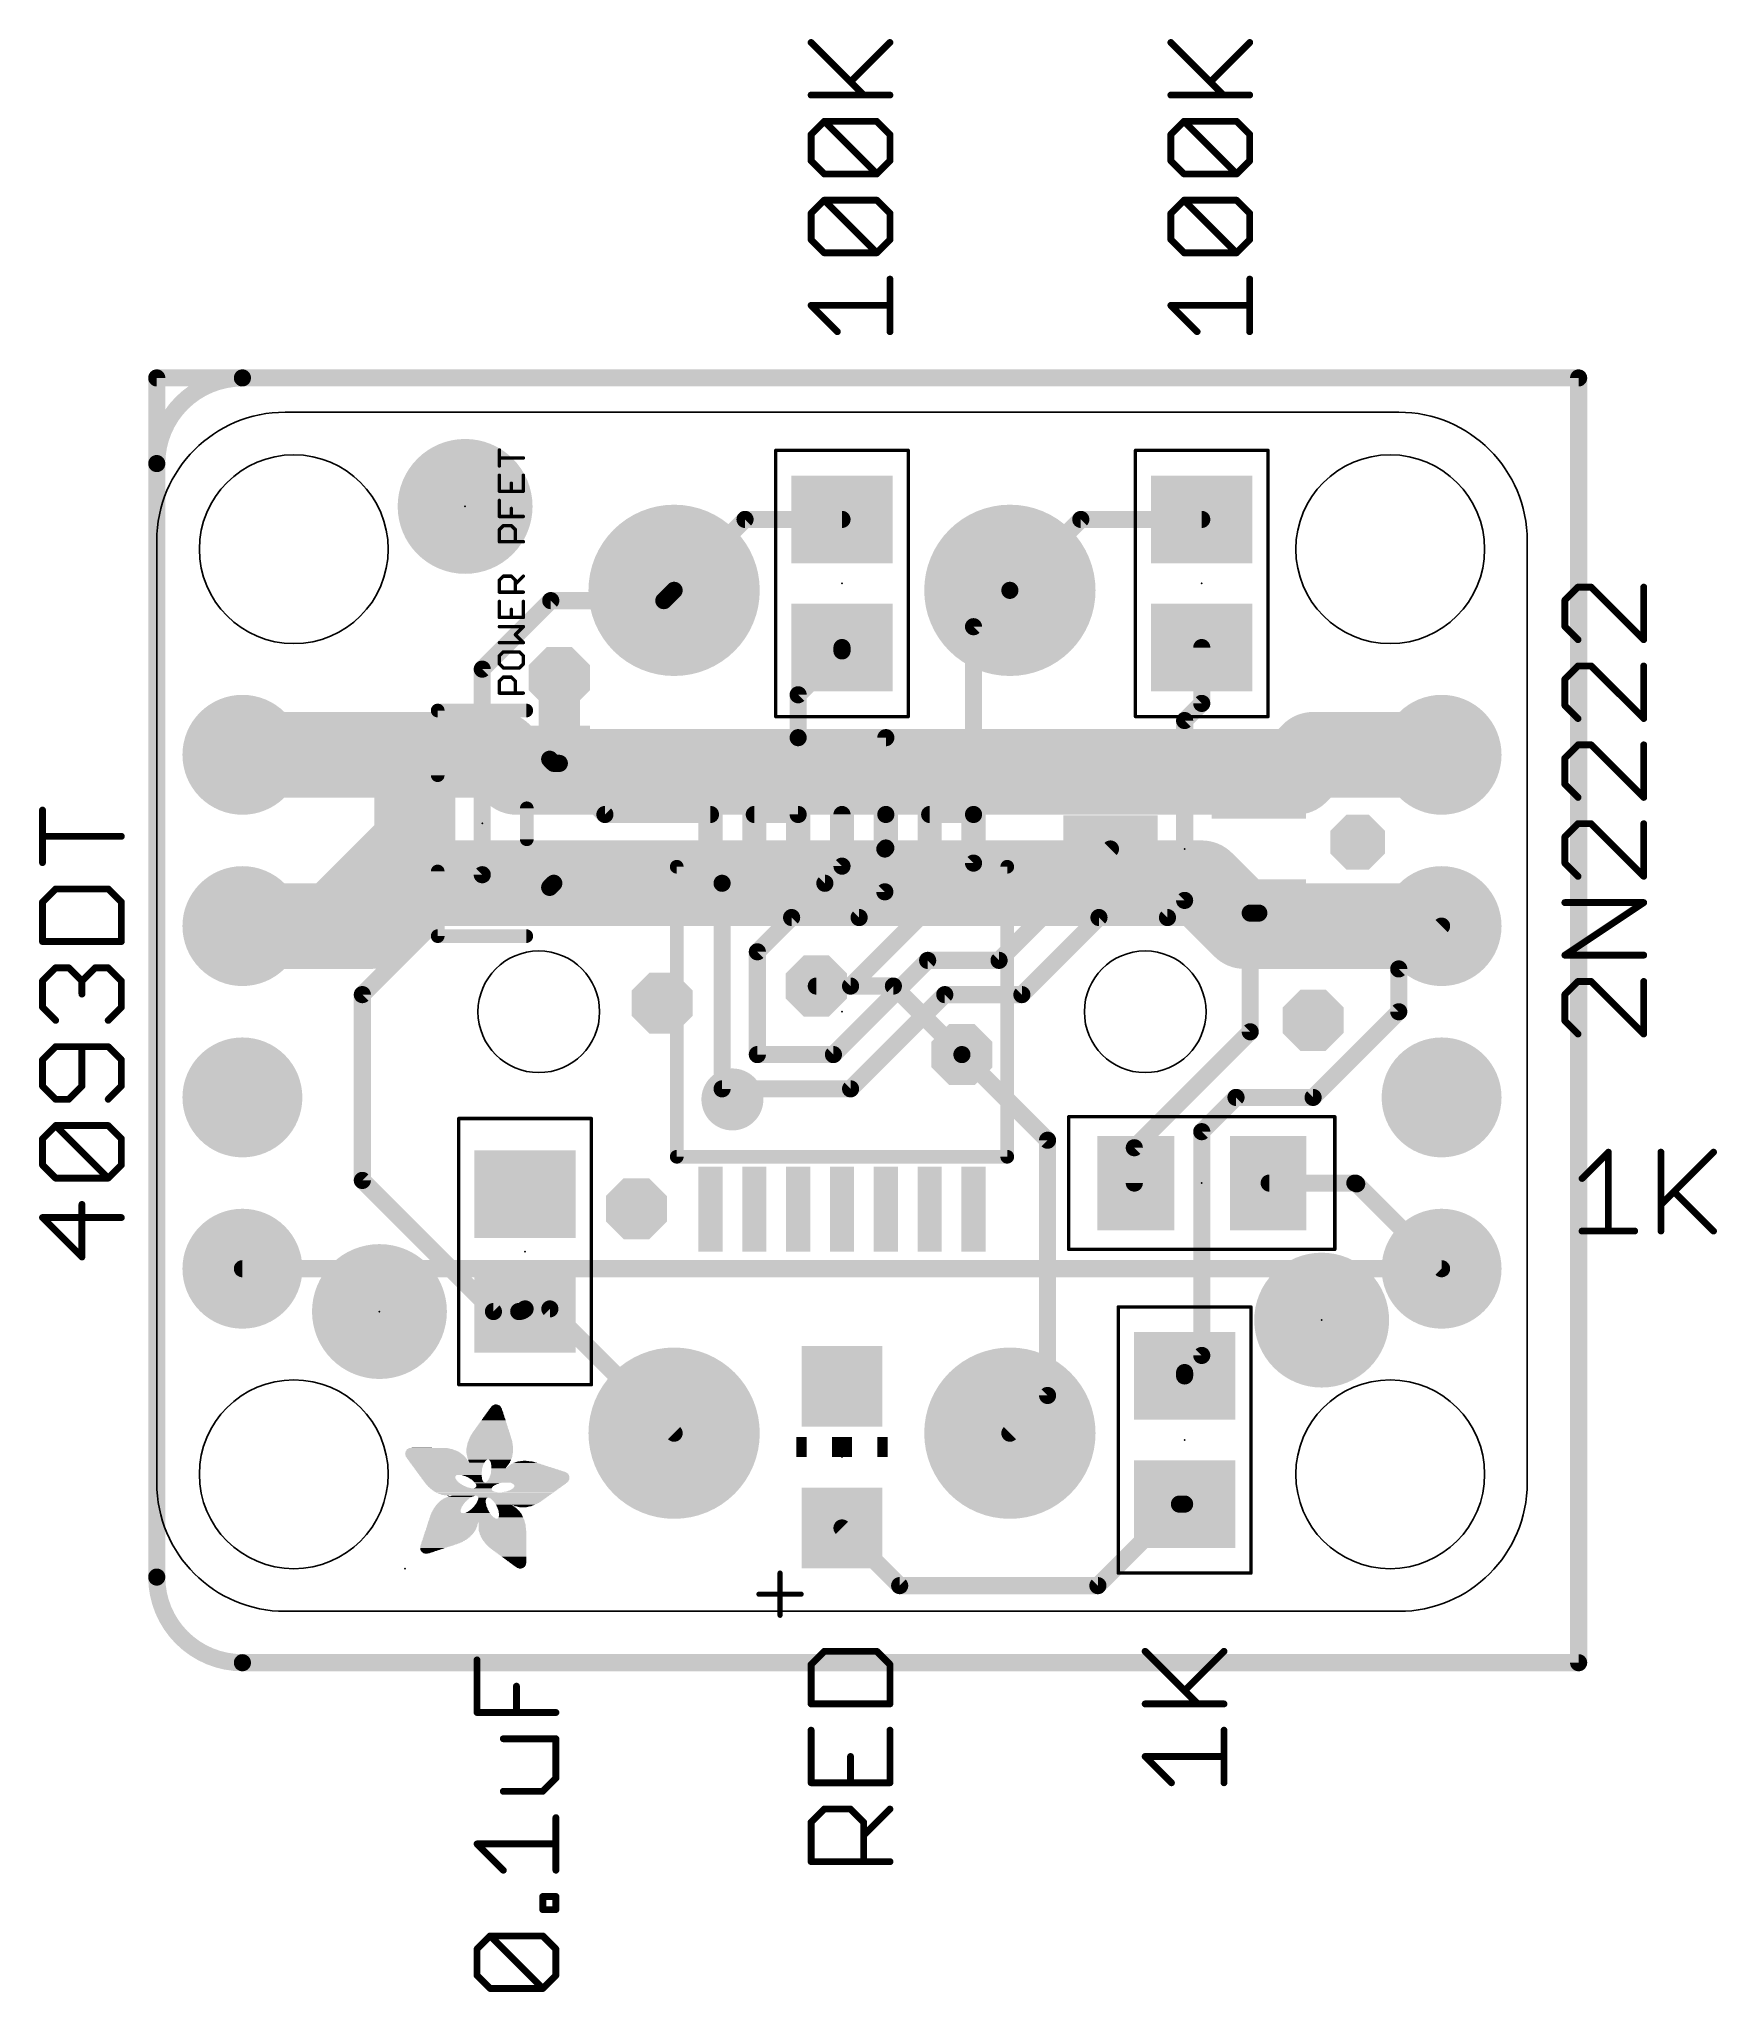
# Model space of a CAD drawing. Extents: x -1.7 to 23.1, y -5.6 to 23.3.
import ezdxf

# ---------------------------------------------------------------- set-up
doc = ezdxf.new("R2010")
doc.units = 0
for name, color, linetype in [('1', 12, 'CONTINUOUS'), ('16', 132, 'CONTINUOUS'), ('17', 110, 'CONTINUOUS'), ('18', 110, 'CONTINUOUS'), ('20', 53, 'CONTINUOUS'), ('21', 53, 'CONTINUOUS'), ('23', 53, 'CONTINUOUS'), ('27', 253, 'CONTINUOUS'), ('39', 12, 'CONTINUOUS'), ('41', 12, 'CONTINUOUS')]:
    doc.layers.add(name, color=color, linetype=linetype)

# ---------------------------------------------------------------- blocks, each defined once
blk = doc.blocks.new('RECT')
blk.add_solid([(-0.5, -0.5), (0.5, -0.5), (-0.5, 0.5), (0.5, 0.5)])
blk = doc.blocks.new('ROUNDP')
at = {"const_width": 0.5}
blk.add_lwpolyline([(0, -0.25, 1), (0, 0.25, 1), (0, -0.25)], format="xyb", dxfattribs=at)
blk = doc.blocks.new('PIE')
at = {"const_width": 0.5}
blk.add_lwpolyline([(0, -0.25, 1), (0, 0.25, 1), (0, -0.25)], format="xyb", dxfattribs=at)
blk = doc.blocks.new('OCTAGONV')
at = {"const_width": 0.5}
blk.add_lwpolyline([(-0.25, -0.1036), (-0.25, 0.1036), (-0.1036, 0.25), (0.1036, 0.25), (0.25, 0.1036), (0.25, -0.1036), (0.1036, -0.25), (-0.1036, -0.25), (-0.25, -0.1036), (-0.25, 0.1036)], dxfattribs=at)

msp = doc.modelspace()

# ---------------------------------------------------------------- linework, layer by layer
at = {"layer": '1'}
for points, const_width in [([(0, 0.508), (0, 18.288)], 0.254), ([(0, 18.288), (21.082, 18.288)], 0.254), ([(21.082, 18.288), (21.082, -0.762)], 0.254), ([(7.6708, 15.1384), (8.7224, 16.19)], 0.254), ([(8.7224, 16.19), (10.16, 16.19)], 0.254), ([(12.6492, 15.1384), (13.7008, 16.19)], 0.254), ([(13.7008, 16.19), (15.494, 16.19)], 0.254), ([(4.826, 13.97), (5.842, 14.986)], 0.254), ([(5.842, 14.986), (7.5184, 14.986)], 0.254), ([(7.5184, 14.986), (7.6708, 15.1384)], 0.254), ([(12.6492, 15.1384), (12.11, 14.5992)], 0.254), ([(12.11, 14.5992), (12.11, 11.815)], 0.254), ([(9.51, 13.59), (10.16, 14.24)], 0.254), ([(10.16, 14.24), (10.16, 14.29)], 0.254), ([(15.494, 13.462), (15.494, 14.29)], 0.254), ([(4.826, 10.922), (4.826, 13.97)], 0.254), ([(5.969, 12.573), (5.969, 13.843)], 0.6096), ([(9.51, 13.59), (9.51, 12.954)], 0.254), ([(15.24, 13.208), (15.494, 13.462)], 0.254), ([(15.24, 10.541), (15.24, 13.208)], 0.254), ([(9.51, 12.954), (9.51, 11.815)], 0.254), ([(10.81, 12.954), (9.51, 12.954)], 0.254), ([(10.81, 11.815), (10.81, 12.954)], 0.254), ([(6.645, 11.815), (5.826, 12.634)], 0.254), ([(5.887, 12.573), (5.826, 12.634)], 0.254), ([(5.969, 12.573), (5.887, 12.573)], 0.254), ([(3.826, 11.684), (2.302, 10.16)], 0.8128), ([(8.21, 11.815), (6.645, 11.815)], 0.254), ([(9.51, 11.815), (8.86, 11.815)], 0.254), ([(10.16, 11.815), (10.16, 11.049)], 0.254), ([(10.81, 11.318), (10.81, 11.815)], 0.254), ([(11.46, 11.815), (12.11, 11.815)], 0.254), ([(12.11, 11.094), (12.11, 11.815)], 0.254), ([(10.795, 11.303), (10.81, 11.318)], 0.254), ([(10.795, 10.668), (10.795, 11.303)], 0.254), ([(14.14, 11.303), (12.489, 9.652)], 0.254), ([(3.048, 9.144), (4.826, 10.922)], 0.254), ([(10.16, 11.049), (9.906, 10.795)], 0.254), ([(12.11, 11.094), (10.287, 9.271)], 0.254), ([(5.887, 10.795), (5.826, 10.734)], 0.254), ([(8.382, 10.795), (5.887, 10.795)], 0.254), ([(8.382, 7.747), (8.382, 10.795)], 0.254), ([(8.382, 10.795), (9.906, 10.795)], 0.254), ([(10.414, 10.287), (10.795, 10.668)], 0.254), ([(2.302, 10.16), (1.27, 10.16)], 0.8128), ([(2.3114, 10.16), (2.302, 10.16)], 0.8128), ([(14.986, 10.287), (15.24, 10.541)], 0.254), ([(16.213, 8.593), (16.213, 10.353)], 0.254), ([(16.213, 10.353), (16.34, 10.353)], 0.254), ([(8.905, 9.779), (9.413, 10.287)], 0.254), ([(9.413, 10.287), (10.414, 10.287)], 0.254), ([(13.97, 10.287), (12.827, 9.144)], 0.254), ([(14.986, 10.287), (13.97, 10.287)], 0.254), ([(18.415, 9.525), (19.05, 10.16)], 0.254), ([(8.905, 8.255), (8.905, 9.779)], 0.254), ([(11.43, 9.652), (10.033, 8.255)], 0.254), ([(12.489, 9.652), (11.43, 9.652)], 0.254), ([(18.415, 8.89), (18.415, 9.525)], 0.254), ([(3.048, 6.389), (3.048, 9.144)], 0.254), ([(10.287, 9.271), (9.779, 9.271)], 0.254), ([(11.684, 9.144), (10.287, 7.747)], 0.254), ([(12.827, 9.144), (11.684, 9.144)], 0.254), ([(17.145, 7.62), (18.415, 8.89)], 0.254), ([(14.494, 6.874), (16.213, 8.593)], 0.254), ([(10.033, 8.255), (8.905, 8.255)], 0.254), ([(13.208, 6.985), (11.938, 8.255)], 0.254), ([(10.287, 7.747), (8.382, 7.747)], 0.254), ([(15.494, 7.112), (16.002, 7.62)], 0.254), ([(16.002, 7.62), (17.145, 7.62)], 0.254), ([(15.494, 3.794), (15.494, 7.112)], 0.254), ([(13.208, 3.2004), (13.208, 6.985)], 0.254), ([(14.494, 6.35), (14.494, 6.874)], 0.254), ([(4.992, 4.445), (3.048, 6.389)], 0.254), ([(17.764, 6.35), (16.494, 6.35)], 0.254), ([(17.7913, 6.3387), (19.05, 5.08)], 0.254), ([(4.992, 4.445), (5.3668, 4.445)], 0.254), ([(5.8284, 4.484), (5.461, 4.484)], 0.254), ([(7.6708, 2.6416), (5.8284, 4.484)], 0.254), ([(15.494, 3.794), (15.24, 3.54)], 0.254), ([(15.24, 3.54), (15.24, 3.49)], 0.254), ([(12.6492, 2.6416), (13.208, 3.2004)], 0.254), ([(13.954, 0.381), (15.163, 1.59)], 0.254), ([(15.163, 1.59), (15.24, 1.59)], 0.254), ([(11.015, 0.381), (10.16, 1.236)], 0.254), ([(13.954, 0.381), (11.015, 0.381)], 0.254), ([(21.082, -0.762), (1.27, -0.762)], 0.254)]:
    msp.add_lwpolyline(points, dxfattribs=dict(at, const_width=const_width))
for points, const_width in [([(0.0635, 18.288, 1), (-0.0635, 18.288)], 0.127), ([(0, 18.3515, 1), (0, 18.2245)], 0.127), ([(21.1455, 18.288, 1), (21.0185, 18.288)], 0.127), ([(21.082, 18.2245, 1), (21.082, 18.3515)], 0.127), ([(8.7224, 16.2535, 1), (8.7224, 16.1265)], 0.127), ([(8.7673, 16.1451, 1), (8.6775, 16.2349)], 0.127), ([(10.16, 16.1265, 1), (10.16, 16.2535)], 0.127), ([(13.7008, 16.2535, 1), (13.7008, 16.1265)], 0.127), ([(13.7457, 16.1451, 1), (13.6559, 16.2349)], 0.127), ([(15.494, 16.1265, 1), (15.494, 16.2535)], 0.127), ([(5.842, 15.0495, 1), (5.842, 14.9225)], 0.127), ([(5.8869, 14.9411, 1), (5.7971, 15.0309)], 0.127), ([(7.4735, 15.0309, 1), (7.5633, 14.9411)], 0.127), ([(7.5184, 14.9225, 1), (7.5184, 15.0495)], 0.127), ([(7.6259, 15.1833, 1), (7.7157, 15.0935)], 0.127), ([(7.7157, 15.0935, 1), (7.6259, 15.1833)], 0.127), ([(12.6043, 15.1833, 1), (12.6941, 15.0935)], 0.127), ([(12.6941, 15.0935, 1), (12.6043, 15.1833)], 0.127), ([(12.1735, 14.5992, 1), (12.0465, 14.5992)], 0.127), ([(12.0651, 14.6441, 1), (12.1549, 14.5543)], 0.127), ([(10.2235, 14.29, 1), (10.0965, 14.29)], 0.127), ([(10.0965, 14.24, 1), (10.2235, 14.24)], 0.127), ([(10.2049, 14.1951, 1), (10.1151, 14.2849)], 0.127), ([(15.5575, 14.29, 1), (15.4305, 14.29)], 0.127), ([(4.8895, 13.97, 1), (4.7625, 13.97)], 0.127), ([(4.7811, 14.0149, 1), (4.8709, 13.9251)], 0.127), ([(6.1214, 13.843, 1), (5.8166, 13.843)], 0.3048), ([(9.5735, 13.59, 1), (9.4465, 13.59)], 0.127), ([(9.4651, 13.6349, 1), (9.5549, 13.5451)], 0.127), ([(15.3035, 13.208, 1), (15.1765, 13.208)], 0.127), ([(15.4305, 13.462, 1), (15.5575, 13.462)], 0.127), ([(15.5389, 13.4171, 1), (15.4491, 13.5069)], 0.127), ([(9.5735, 12.954, 1), (9.4465, 12.954)], 0.127), ([(9.51, 13.0175, 1), (9.51, 12.8905)], 0.127), ([(10.8735, 12.954, 1), (10.7465, 12.954)], 0.127), ([(10.81, 12.8905, 1), (10.81, 13.0175)], 0.127), ([(15.1951, 13.2529, 1), (15.2849, 13.1631)], 0.127), ([(5.8709, 12.6789, 1), (5.7811, 12.5891)], 0.127), ([(5.8709, 12.6789, 1), (5.7811, 12.5891)], 0.127), ([(9.4465, 12.954, 1), (9.5735, 12.954)], 0.127), ([(5.8166, 12.573, 1), (6.1214, 12.573)], 0.3048), ([(5.887, 12.6365, 1), (5.887, 12.5095)], 0.127), ([(5.8421, 12.5281, 1), (5.9319, 12.6179)], 0.127), ([(5.969, 12.5095, 1), (5.969, 12.6365)], 0.127), ([(3.9697, 11.5403, 1), (3.6823, 11.8277)], 0.4064), ([(6.645, 11.8785, 1), (6.645, 11.7515)], 0.127), ([(6.6001, 11.7701, 1), (6.6899, 11.8599)], 0.127), ([(8.21, 11.7515, 1), (8.21, 11.8785)], 0.127), ([(8.86, 11.8785, 1), (8.86, 11.7515)], 0.127), ([(9.4465, 11.815, 1), (9.5735, 11.815)], 0.127), ([(9.51, 11.7515, 1), (9.51, 11.8785)], 0.127), ([(10.2235, 11.815, 1), (10.0965, 11.815)], 0.127), ([(10.8735, 11.815, 1), (10.7465, 11.815)], 0.127), ([(10.7465, 11.815, 1), (10.8735, 11.815)], 0.127), ([(11.46, 11.8785, 1), (11.46, 11.7515)], 0.127), ([(12.1735, 11.815, 1), (12.0465, 11.815)], 0.127), ([(12.0465, 11.815, 1), (12.1735, 11.815)], 0.127), ([(12.11, 11.7515, 1), (12.11, 11.8785)], 0.127), ([(10.8585, 11.303, 1), (10.7315, 11.303)], 0.127), ([(10.7501, 11.3479, 1), (10.8399, 11.2581)], 0.127), ([(10.7465, 11.318, 1), (10.8735, 11.318)], 0.127), ([(10.8549, 11.2731, 1), (10.7651, 11.3629)], 0.127), ([(14.1849, 11.2581, 1), (14.0951, 11.3479)], 0.127), ([(4.8709, 10.8771, 1), (4.7811, 10.9669)], 0.127), ([(10.0965, 11.049, 1), (10.2235, 11.049)], 0.127), ([(10.2049, 11.0041, 1), (10.1151, 11.0939)], 0.127), ([(12.0465, 11.094, 1), (12.1735, 11.094)], 0.127), ([(12.1549, 11.0491, 1), (12.0651, 11.1389)], 0.127), ([(4.7625, 10.922, 1), (4.8895, 10.922)], 0.127), ([(5.7811, 10.7789, 1), (5.8709, 10.6891)], 0.127), ([(5.887, 10.8585, 1), (5.887, 10.7315)], 0.127), ([(5.9319, 10.7501, 1), (5.8421, 10.8399)], 0.127), ([(8.4455, 10.795, 1), (8.3185, 10.795)], 0.127), ([(8.382, 10.8585, 1), (8.382, 10.7315)], 0.127), ([(8.382, 10.7315, 1), (8.382, 10.8585)], 0.127), ([(9.8611, 10.8399, 1), (9.9509, 10.7501)], 0.127), ([(9.906, 10.7315, 1), (9.906, 10.8585)], 0.127), ([(10.7315, 10.668, 1), (10.8585, 10.668)], 0.127), ([(10.8399, 10.6231, 1), (10.7501, 10.7129)], 0.127), ([(1.27, 10.3632, 1), (1.27, 9.9568)], 0.4064), ([(2.302, 10.3632, 1), (2.302, 9.9568)], 0.4064), ([(2.1583, 10.3037, 1), (2.4457, 10.0163)], 0.4064), ([(2.302, 9.9568, 1), (2.302, 10.3632)], 0.4064), ([(2.3114, 9.9568, 1), (2.3114, 10.3632)], 0.4064), ([(15.1765, 10.541, 1), (15.3035, 10.541)], 0.127), ([(15.2849, 10.4961, 1), (15.1951, 10.5859)], 0.127), ([(16.2765, 10.353, 1), (16.1495, 10.353)], 0.127), ([(16.213, 10.4165, 1), (16.213, 10.2895)], 0.127), ([(16.34, 10.2895, 1), (16.34, 10.4165)], 0.127), ([(9.413, 10.3505, 1), (9.413, 10.2235)], 0.127), ([(9.4579, 10.2421, 1), (9.3681, 10.3319)], 0.127), ([(10.3691, 10.3319, 1), (10.4589, 10.2421)], 0.127), ([(10.414, 10.2235, 1), (10.414, 10.3505)], 0.127), ([(13.97, 10.3505, 1), (13.97, 10.2235)], 0.127), ([(14.0149, 10.2421, 1), (13.9251, 10.3319)], 0.127), ([(14.9411, 10.3319, 1), (15.0309, 10.2421)], 0.127), ([(14.986, 10.2235, 1), (14.986, 10.3505)], 0.127), ([(19.0949, 10.1151, 1), (19.0051, 10.2049)], 0.127), ([(8.9685, 9.779, 1), (8.8415, 9.779)], 0.127), ([(8.8601, 9.8239, 1), (8.9499, 9.7341)], 0.127), ([(11.43, 9.7155, 1), (11.43, 9.5885)], 0.127), ([(11.4749, 9.6071, 1), (11.3851, 9.6969)], 0.127), ([(12.4441, 9.6969, 1), (12.5339, 9.6071)], 0.127), ([(12.489, 9.5885, 1), (12.489, 9.7155)], 0.127), ([(18.4785, 9.525, 1), (18.3515, 9.525)], 0.127), ([(18.3701, 9.5699, 1), (18.4599, 9.4801)], 0.127), ([(3.1115, 9.144, 1), (2.9845, 9.144)], 0.127), ([(9.779, 9.3345, 1), (9.779, 9.2075)], 0.127), ([(10.2421, 9.3159, 1), (10.3319, 9.2261)], 0.127), ([(10.287, 9.2075, 1), (10.287, 9.3345)], 0.127), ([(11.684, 9.2075, 1), (11.684, 9.0805)], 0.127), ([(11.7289, 9.0991, 1), (11.6391, 9.1889)], 0.127), ([(12.827, 9.0805, 1), (12.827, 9.2075)], 0.127), ([(3.0031, 9.1889, 1), (3.0929, 9.0991)], 0.127), ([(12.7821, 9.1889, 1), (12.8719, 9.0991)], 0.127), ([(18.4599, 8.8451, 1), (18.3701, 8.9349)], 0.127), ([(16.2579, 8.5481, 1), (16.1681, 8.6379)], 0.127), ([(18.3515, 8.89, 1), (18.4785, 8.89)], 0.127), ([(16.1495, 8.593, 1), (16.2765, 8.593)], 0.127), ([(8.905, 8.3185, 1), (8.905, 8.1915)], 0.127), ([(8.8415, 8.255, 1), (8.9685, 8.255)], 0.127), ([(9.9881, 8.2999, 1), (10.0779, 8.2101)], 0.127), ([(10.033, 8.1915, 1), (10.033, 8.3185)], 0.127), ([(11.9829, 8.2999, 1), (11.8931, 8.2101)], 0.127), ([(8.382, 7.8105, 1), (8.382, 7.6835)], 0.127), ([(10.2421, 7.7919, 1), (10.3319, 7.7021)], 0.127), ([(10.287, 7.6835, 1), (10.287, 7.8105)], 0.127), ([(8.3185, 7.747, 1), (8.4455, 7.747)], 0.127), ([(16.002, 7.6835, 1), (16.002, 7.5565)], 0.127), ([(16.0469, 7.5751, 1), (15.9571, 7.6649)], 0.127), ([(17.1001, 7.6649, 1), (17.1899, 7.5751)], 0.127), ([(17.145, 7.5565, 1), (17.145, 7.6835)], 0.127), ([(15.5575, 7.112, 1), (15.4305, 7.112)], 0.127), ([(13.2715, 6.985, 1), (13.1445, 6.985)], 0.127), ([(13.1631, 6.9401, 1), (13.2529, 7.0299)], 0.127), ([(14.5575, 6.874, 1), (14.4305, 6.874)], 0.127), ([(14.4491, 6.9189, 1), (14.5389, 6.8291)], 0.127), ([(15.4491, 7.1569, 1), (15.5389, 7.0671)], 0.127), ([(3.0929, 6.4339, 1), (3.0031, 6.3441)], 0.127), ([(2.9845, 6.389, 1), (3.1115, 6.389)], 0.127), ([(14.4305, 6.35, 1), (14.5575, 6.35)], 0.127), ([(16.494, 6.4135, 1), (16.494, 6.2865)], 0.127), ([(17.7913, 6.3387, 0.1989), (17.764, 6.35)], 0.254), ([(17.764, 6.4135, 1), (17.764, 6.2865)], 0.127), ([(17.8362, 6.3836, 1), (17.7464, 6.2938)], 0.127), ([(17.7464, 6.2938, 1), (17.8362, 6.3836)], 0.127), ([(17.764, 6.2865, 1), (17.764, 6.4135)], 0.127), ([(19.0051, 5.0351, 1), (19.0949, 5.1249)], 0.127), ([(4.992, 4.5085, 1), (4.992, 4.3815)], 0.127), ([(4.9471, 4.4001, 1), (5.0369, 4.4899)], 0.127), ([(5.3668, 4.445, 0.1989), (5.461, 4.484)], 0.254), ([(5.3668, 4.5085, 1), (5.3668, 4.3815)], 0.127), ([(5.3668, 4.3815, 1), (5.3668, 4.5085)], 0.127), ([(5.461, 4.5475, 1), (5.461, 4.4205)], 0.127), ([(5.5059, 4.4391, 1), (5.4161, 4.5289)], 0.127), ([(5.8733, 4.5289, 1), (5.7835, 4.4391)], 0.127), ([(5.8284, 4.4205, 1), (5.8284, 4.5475)], 0.127), ([(15.4305, 3.794, 1), (15.5575, 3.794)], 0.127), ([(15.5389, 3.7491, 1), (15.4491, 3.8389)], 0.127), ([(15.3035, 3.54, 1), (15.1765, 3.54)], 0.127), ([(15.1951, 3.5849, 1), (15.2849, 3.4951)], 0.127), ([(15.1765, 3.49, 1), (15.3035, 3.49)], 0.127), ([(13.1445, 3.2004, 1), (13.2715, 3.2004)], 0.127), ([(13.2529, 3.1555, 1), (13.1631, 3.2453)], 0.127), ([(7.6259, 2.5967, 1), (7.7157, 2.6865)], 0.127), ([(12.6043, 2.6865, 1), (12.6941, 2.5967)], 0.127), ([(15.163, 1.6535, 1), (15.163, 1.5265)], 0.127), ([(15.2079, 1.5451, 1), (15.1181, 1.6349)], 0.127), ([(15.24, 1.5265, 1), (15.24, 1.6535)], 0.127), ([(10.2049, 1.2809, 1), (10.1151, 1.1911)], 0.127), ([(0, 0.508, 0.4142), (1.27, -0.762)], 0.254), ([(0.0635, 0.508, 1), (-0.0635, 0.508)], 0.127), ([(-0.0635, 0.508, 1), (0.0635, 0.508)], 0.127), ([(11.015, 0.4445, 1), (11.015, 0.3175)], 0.127), ([(10.9701, 0.3361, 1), (11.0599, 0.4259)], 0.127), ([(13.9091, 0.4259, 1), (13.9989, 0.3361)], 0.127), ([(13.954, 0.3175, 1), (13.954, 0.4445)], 0.127), ([(1.27, -0.6985, 1), (1.27, -0.8255)], 0.127), ([(1.27, -0.8255, 1), (1.27, -0.6985)], 0.127), ([(21.0185, -0.762, 1), (21.1455, -0.762)], 0.127), ([(21.082, -0.8255, 1), (21.082, -0.6985)], 0.127)]:
    msp.add_lwpolyline(points, format="xyb", dxfattribs=dict(at, const_width=const_width))
at = {"layer": '16'}
for points, const_width in [([(1.27, 18.288, 0.4142), (0, 17.018)], 0.254), ([(1.27, 18.3515, 1), (1.27, 18.2245)], 0.127), ([(1.27, 18.2245, 1), (1.27, 18.3515)], 0.127), ([(21.1455, 18.288, 1), (21.0185, 18.288)], 0.127), ([(21.082, 18.2245, 1), (21.082, 18.3515)], 0.127), ([(0.0635, 17.018, 1), (-0.0635, 17.018)], 0.127), ([(-0.0635, 17.018, 1), (0.0635, 17.018)], 0.127), ([(6.1214, 13.843, 1), (5.8166, 13.843)], 0.3048), ([(1.27, 13.0175, 1), (1.27, 12.3825)], 0.635), ([(5.3045, 12.9245, 1), (4.8555, 12.4755)], 0.635), ([(5.08, 12.3825, 1), (5.08, 13.0175)], 0.635), ([(17.145, 13.0175, 1), (17.145, 12.3825)], 0.635), ([(17.3695, 12.4755, 1), (16.9205, 12.9245)], 0.635), ([(19.05, 12.3825, 1), (19.05, 13.0175)], 0.635), ([(5.334, 12.7635, 1), (5.334, 12.1285)], 0.635), ([(5.842, 12.7635, 1), (5.842, 12.1285)], 0.635), ([(5.842, 12.1285, 1), (5.842, 12.7635)], 0.635), ([(16.891, 12.1285, 1), (16.891, 12.7635)], 0.635), ([(5.1095, 12.2215, 1), (5.5585, 12.6705)], 0.635), ([(5.842, 12.5984, 1), (5.842, 12.2936)], 0.3048), ([(5.969, 12.2936, 1), (5.969, 12.5984)], 0.3048), ([(16.6665, 12.6705, 1), (17.1155, 12.2215)], 0.635), ([(5.8166, 12.446, 1), (6.1214, 12.446)], 0.3048), ([(3.81, 11.1125, 1), (3.81, 10.4775)], 0.635), ([(4.0345, 10.5705, 1), (3.5855, 11.0195)], 0.635), ([(15.7185, 11.0195, 1), (15.2695, 10.5705)], 0.635), ([(15.494, 10.4775, 1), (15.494, 11.1125)], 0.635), ([(1.27, 10.4775, 1), (1.27, 9.8425)], 0.635), ([(3.175, 9.8425, 1), (3.175, 10.4775)], 0.635), ([(16.129, 10.4775, 1), (16.129, 9.8425)], 0.635), ([(19.05, 9.8425, 1), (19.05, 10.4775)], 0.635), ([(1.27, 10.3632, 1), (1.27, 9.9568)], 0.4064), ([(1.778, 9.9568, 1), (1.778, 10.3632)], 0.4064), ([(2.9505, 10.3845, 1), (3.3995, 9.9355)], 0.635), ([(15.9045, 9.9355, 1), (16.3535, 10.3845)], 0.635), ([(9.779, 9.3345, 1), (9.779, 9.2075)], 0.127), ([(10.9669, 9.3159, 1), (10.8771, 9.2261)], 0.127), ([(10.922, 9.2075, 1), (10.922, 9.3345)], 0.127), ([(11.8931, 8.2101, 1), (11.9829, 8.2999)], 0.127), ([(1.27, 5.1435, 1), (1.27, 5.0165)], 0.127), ([(19.05, 5.0165, 1), (19.05, 5.1435)], 0.127), ([(0, 0.508, 0.4142), (1.27, -0.762)], 0.254), ([(0.0635, 0.508, 1), (-0.0635, 0.508)], 0.127), ([(-0.0635, 0.508, 1), (0.0635, 0.508)], 0.127), ([(1.27, -0.6985, 1), (1.27, -0.8255)], 0.127), ([(1.27, -0.8255, 1), (1.27, -0.6985)], 0.127), ([(21.0185, -0.762, 1), (21.1455, -0.762)], 0.127), ([(21.082, -0.8255, 1), (21.082, -0.6985)], 0.127)]:
    msp.add_lwpolyline(points, format="xyb", dxfattribs=dict(at, const_width=const_width))
for points, const_width in [([(1.27, 18.288), (21.082, 18.288)], 0.254), ([(21.082, 18.288), (21.082, -0.762)], 0.254), ([(0, 0.508), (0, 17.018)], 0.254), ([(5.969, 13.843), (5.969, 12.446)], 0.6096), ([(5.08, 12.7), (1.27, 12.7)], 1.27), ([(5.334, 12.446), (5.08, 12.7)], 1.27), ([(17.145, 12.7), (16.891, 12.446)], 1.27), ([(19.05, 12.7), (17.145, 12.7)], 1.27), ([(5.842, 12.446), (5.334, 12.446)], 1.27), ([(16.891, 12.446), (5.842, 12.446)], 1.27), ([(5.969, 12.446), (5.842, 12.446)], 0.6096), ([(3.81, 10.795), (3.175, 10.16)], 1.27), ([(15.494, 10.795), (3.81, 10.795)], 1.27), ([(15.494, 10.795), (16.129, 10.16)], 1.27), ([(3.175, 10.16), (1.27, 10.16)], 1.27), ([(16.129, 10.16), (19.05, 10.16)], 1.27), ([(1.778, 10.16), (1.27, 10.16)], 0.8128), ([(9.779, 9.271), (10.922, 9.271)], 0.254), ([(11.938, 8.255), (10.922, 9.271)], 0.254), ([(19.05, 5.08), (1.27, 5.08)], 0.254), ([(21.082, -0.762), (1.27, -0.762)], 0.254)]:
    msp.add_lwpolyline(points, dxfattribs=dict(at, const_width=const_width))
at = {"layer": '20'}
for p, q in [((1.905, 17.78), (18.415, 17.78)), ((0, 1.905), (0, 15.875)), ((20.32, 15.875), (20.32, 1.905)), ((18.415, 0), (1.905, 0))]:
    msp.add_line(p, q, dxfattribs=at)
for centre, radius in [((2.032, 15.748), 1.4), ((18.288, 15.748), 1.4), ((5.6642, 8.89), 0.9017), ((14.6558, 8.89), 0.9017), ((2.032, 2.032), 1.4), ((18.288, 2.032), 1.4)]:
    msp.add_circle(centre, radius, dxfattribs=at)
for centre, start, end in [((1.905, 15.875), 90, 180), ((18.415, 15.875), 0, 90), ((1.905, 1.905), 180, 270), ((18.415, 1.905), 270, 0)]:
    msp.add_arc(centre, 1.905, start, end, dxfattribs=at)
at = {"layer": '21'}
for points, const_width in [([(4.1656, 13.3564), (5.4784, 13.3564)], 0.2032), ([(4.1656, 12.3976), (4.1656, 13.3564)], 0.2032), ([(5.4864, 11.9064), (5.4864, 11.4476)], 0.2032), ([(4.1656, 10.0116), (4.1656, 10.9704)], 0.2032), ([(7.71, 11.04), (12.61, 11.04)], 0.2032), ([(7.71, 6.74), (7.71, 11.04)], 0.2032), ([(12.61, 11.04), (12.61, 6.74)], 0.2032), ([(5.4784, 10.0116), (4.1656, 10.0116)], 0.2032), ([(12.61, 6.74), (7.71, 6.74)], 0.2032), ([(9.2416, 0.5679), (9.2416, -0.0591)], 0.0762), ([(8.9281, 0.2544), (9.5552, 0.2544)], 0.0762)]:
    msp.add_lwpolyline(points, dxfattribs=dict(at, const_width=const_width))
for points, const_width in [([(4.1656, 13.4072, 1), (4.1656, 13.3056)], 0.1016), ([(4.2164, 13.3564, 1), (4.1148, 13.3564)], 0.1016), ([(5.4784, 13.3056, 1), (5.4784, 13.4072)], 0.1016), ([(4.1148, 12.3976, 1), (4.2164, 12.3976)], 0.1016), ([(5.5372, 11.9064, 1), (5.4356, 11.9064)], 0.1016), ([(5.4356, 11.4476, 1), (5.5372, 11.4476)], 0.1016), ([(4.2164, 10.9704, 1), (4.1148, 10.9704)], 0.1016), ([(7.71, 11.0908, 1), (7.71, 10.9892)], 0.1016), ([(7.7608, 11.04, 1), (7.6592, 11.04)], 0.1016), ([(12.6608, 11.04, 1), (12.5592, 11.04)], 0.1016), ([(12.61, 10.9892, 1), (12.61, 11.0908)], 0.1016), ([(4.1656, 10.0624, 1), (4.1656, 9.9608)], 0.1016), ([(4.1148, 10.0116, 1), (4.2164, 10.0116)], 0.1016), ([(5.4784, 9.9608, 1), (5.4784, 10.0624)], 0.1016), ([(8.535, 7.3602, 1), (8.535, 7.8198, 1), (8.535, 7.3602)], 0.4596), ([(7.71, 6.7908, 1), (7.71, 6.6892)], 0.1016), ([(7.6592, 6.74, 1), (7.7608, 6.74)], 0.1016), ([(12.5592, 6.74, 1), (12.6608, 6.74)], 0.1016), ([(12.61, 6.6892, 1), (12.61, 6.7908)], 0.1016), ([(9.2607, 0.5679, 1), (9.2226, 0.5679)], 0.0381), ([(8.9281, 0.2735, 1), (8.9281, 0.2354)], 0.0381), ([(9.5552, 0.2354, 1), (9.5552, 0.2735)], 0.0381), ([(9.2226, -0.0591, 1), (9.2607, -0.0591)], 0.0381)]:
    msp.add_lwpolyline(points, format="xyb", dxfattribs=dict(at, const_width=const_width))
at = {"layer": '23'}
for p in [(4.572, 16.383), (10.16, 15.24), (15.494, 15.24), (4.826, 11.684), (15.24, 11.303), (10.16, 8.89), (15.494, 6.35), (5.461, 5.334), (3.302, 4.445), (17.272, 4.318), (15.24, 2.54), (10.16, 2.286), (3.683, 0.635)]:
    msp.add_point(p, dxfattribs=at)
at = {"layer": '27'}
for points, const_width in [([(10.4814, 22.482), (9.7018, 23.2616)], 0.1016), ([(10.2865, 22.6769), (10.8712, 23.2616)], 0.1016), ([(15.8154, 22.482), (15.0358, 23.2616)], 0.1016), ([(15.6205, 22.6769), (16.2052, 23.2616)], 0.1016), ([(9.7018, 22.482), (10.8712, 22.482)], 0.1016), ([(15.0358, 22.482), (16.2052, 22.482)], 0.1016), ([(9.7018, 21.8973), (9.8967, 22.0922)], 0.1016), ([(9.8967, 22.0922), (10.6763, 22.0922)], 0.1016), ([(10.6763, 21.3126), (9.8967, 22.0922)], 0.1016), ([(10.6763, 22.0922), (10.8712, 21.8973)], 0.1016), ([(15.0358, 21.8973), (15.2307, 22.0922)], 0.1016), ([(15.2307, 22.0922), (16.0103, 22.0922)], 0.1016), ([(16.0103, 21.3126), (15.2307, 22.0922)], 0.1016), ([(16.0103, 22.0922), (16.2052, 21.8973)], 0.1016), ([(9.7018, 21.5075), (9.7018, 21.8973)], 0.1016), ([(10.8712, 21.8973), (10.8712, 21.5075)], 0.1016), ([(15.0358, 21.5075), (15.0358, 21.8973)], 0.1016), ([(16.2052, 21.8973), (16.2052, 21.5075)], 0.1016), ([(9.8967, 21.3126), (9.7018, 21.5075)], 0.1016), ([(10.8712, 21.5075), (10.6763, 21.3126)], 0.1016), ([(15.2307, 21.3126), (15.0358, 21.5075)], 0.1016), ([(16.2052, 21.5075), (16.0103, 21.3126)], 0.1016), ([(10.6763, 21.3126), (9.8967, 21.3126)], 0.1016), ([(16.0103, 21.3126), (15.2307, 21.3126)], 0.1016), ([(9.7018, 20.7279), (9.8967, 20.9228)], 0.1016), ([(9.8967, 20.9228), (10.6763, 20.9228)], 0.1016), ([(10.6763, 20.1432), (9.8967, 20.9228)], 0.1016), ([(10.6763, 20.9228), (10.8712, 20.7279)], 0.1016), ([(15.0358, 20.7279), (15.2307, 20.9228)], 0.1016), ([(15.2307, 20.9228), (16.0103, 20.9228)], 0.1016), ([(16.0103, 20.1432), (15.2307, 20.9228)], 0.1016), ([(16.0103, 20.9228), (16.2052, 20.7279)], 0.1016), ([(9.7018, 20.3381), (9.7018, 20.7279)], 0.1016), ([(10.8712, 20.7279), (10.8712, 20.3381)], 0.1016), ([(15.0358, 20.3381), (15.0358, 20.7279)], 0.1016), ([(16.2052, 20.7279), (16.2052, 20.3381)], 0.1016), ([(9.8967, 20.1432), (9.7018, 20.3381)], 0.1016), ([(10.8712, 20.3381), (10.6763, 20.1432)], 0.1016), ([(15.2307, 20.1432), (15.0358, 20.3381)], 0.1016), ([(16.2052, 20.3381), (16.0103, 20.1432)], 0.1016), ([(10.6763, 20.1432), (9.8967, 20.1432)], 0.1016), ([(16.0103, 20.1432), (15.2307, 20.1432)], 0.1016), ([(10.8712, 18.9738), (10.8712, 19.7534)], 0.1016), ([(16.2052, 18.9738), (16.2052, 19.7534)], 0.1016), ([(10.0916, 18.9738), (9.7018, 19.3636)], 0.1016), ([(9.7018, 19.3636), (10.8712, 19.3636)], 0.1016), ([(15.4256, 18.9738), (15.0358, 19.3636)], 0.1016), ([(15.0358, 19.3636), (16.2052, 19.3636)], 0.1016), ([(5.0797, 16.9823), (5.0797, 17.2195)], 0.0508), ([(5.4356, 17.1009), (5.0797, 17.1009)], 0.0508), ([(5.0797, 16.8453), (5.0797, 16.6081)], 0.0508), ([(5.4356, 16.6081), (5.4356, 16.8453)], 0.0508), ([(5.0797, 16.6081), (5.4356, 16.6081)], 0.0508), ([(5.2576, 16.6081), (5.2576, 16.7267)], 0.0508), ([(5.0797, 16.2338), (5.0797, 16.4711)], 0.0508), ([(5.4356, 16.2338), (5.0797, 16.2338)], 0.0508), ([(5.2576, 16.2338), (5.2576, 16.3525)], 0.0508), ([(5.0797, 16.0376), (5.139, 16.0969)], 0.0508), ([(5.0797, 15.8596), (5.0797, 16.0376)], 0.0508), ([(5.139, 16.0969), (5.2576, 16.0969)], 0.0508), ([(5.2576, 16.0969), (5.317, 16.0376)], 0.0508), ([(5.317, 16.0376), (5.317, 15.8596)], 0.0508), ([(5.4356, 15.8596), (5.0797, 15.8596)], 0.0508), ([(5.0797, 15.2892), (5.139, 15.3485)], 0.0508), ([(5.139, 15.3485), (5.2576, 15.3485)], 0.0508), ([(5.2576, 15.3485), (5.317, 15.2892)], 0.0508), ([(5.317, 15.2299), (5.4356, 15.3485)], 0.0508), ([(5.0797, 15.1112), (5.0797, 15.2892)], 0.0508), ([(5.4356, 15.1112), (5.0797, 15.1112)], 0.0508), ([(5.317, 15.2892), (5.317, 15.1112)], 0.0508), ([(21.0727, 15.1864), (20.8778, 14.9915)], 0.1016), ([(21.2676, 15.1864), (21.0727, 15.1864)], 0.1016), ([(22.0472, 14.4068), (21.2676, 15.1864)], 0.1016), ([(22.0472, 15.1864), (22.0472, 14.4068)], 0.1016), ([(5.0797, 14.9743), (5.0797, 14.737)], 0.0508), ([(5.2576, 14.737), (5.2576, 14.8557)], 0.0508), ([(5.4356, 14.737), (5.4356, 14.9743)], 0.0508), ([(20.8778, 14.9915), (20.8778, 14.6017)], 0.1016), ([(5.0797, 14.737), (5.4356, 14.737)], 0.0508), ([(5.4356, 14.6001), (5.0797, 14.6001)], 0.0508), ([(5.317, 14.4814), (5.4356, 14.6001)], 0.0508), ([(5.4356, 14.3628), (5.317, 14.4814)], 0.0508), ([(20.8778, 14.6017), (21.0727, 14.4068)], 0.1016), ([(5.0797, 14.3628), (5.4356, 14.3628)], 0.0508), ([(5.139, 14.2259), (5.0797, 14.1666)], 0.0508), ([(5.0797, 14.1666), (5.0797, 14.0479)], 0.0508), ([(5.3763, 14.2259), (5.139, 14.2259)], 0.0508), ([(5.4356, 14.1666), (5.3763, 14.2259)], 0.0508), ([(5.4356, 14.0479), (5.4356, 14.1666)], 0.0508), ([(5.0797, 14.0479), (5.139, 13.9886)], 0.0508), ([(5.139, 13.9886), (5.3763, 13.9886)], 0.0508), ([(5.3763, 13.9886), (5.4356, 14.0479)], 0.0508), ([(21.0727, 14.017), (20.8778, 13.8221)], 0.1016), ([(21.2676, 14.017), (21.0727, 14.017)], 0.1016), ([(22.0472, 13.2374), (21.2676, 14.017)], 0.1016), ([(22.0472, 14.017), (22.0472, 13.2374)], 0.1016), ([(5.0797, 13.7924), (5.139, 13.8517)], 0.0508), ([(5.0797, 13.6144), (5.0797, 13.7924)], 0.0508), ([(5.4356, 13.6144), (5.0797, 13.6144)], 0.0508), ([(5.139, 13.8517), (5.2576, 13.8517)], 0.0508), ([(5.2576, 13.8517), (5.317, 13.7924)], 0.0508), ([(5.317, 13.7924), (5.317, 13.6144)], 0.0508), ([(20.8778, 13.8221), (20.8778, 13.4323)], 0.1016), ([(20.8778, 13.4323), (21.0727, 13.2374)], 0.1016), ([(21.0727, 12.8476), (20.8778, 12.6527)], 0.1016), ([(21.2676, 12.8476), (21.0727, 12.8476)], 0.1016), ([(22.0472, 12.068), (21.2676, 12.8476)], 0.1016), ([(22.0472, 12.8476), (22.0472, 12.068)], 0.1016), ([(20.8778, 12.6527), (20.8778, 12.2629)], 0.1016), ([(20.8778, 12.2629), (21.0727, 12.068)], 0.1016), ([(-1.6942, 11.1008), (-1.6942, 11.8804)], 0.1016), ([(21.0727, 11.6782), (20.8778, 11.4833)], 0.1016), ([(21.2676, 11.6782), (21.0727, 11.6782)], 0.1016), ([(22.0472, 10.8986), (21.2676, 11.6782)], 0.1016), ([(22.0472, 11.6782), (22.0472, 10.8986)], 0.1016), ([(-0.5248, 11.4906), (-1.6942, 11.4906)], 0.1016), ([(20.8778, 11.4833), (20.8778, 11.0935)], 0.1016), ([(20.8778, 11.0935), (21.0727, 10.8986)], 0.1016), ([(-1.4993, 10.711), (-1.6942, 10.5161)], 0.1016), ([(-0.7197, 10.711), (-1.4993, 10.711)], 0.1016), ([(-0.5248, 10.5161), (-0.7197, 10.711)], 0.1016), ([(-1.6942, 10.5161), (-1.6942, 9.9314)], 0.1016), ([(-0.5248, 9.9314), (-0.5248, 10.5161)], 0.1016), ([(20.8778, 9.7292), (22.0472, 10.5088)], 0.1016), ([(22.0472, 10.5088), (20.8778, 10.5088)], 0.1016), ([(-1.6942, 9.9314), (-0.5248, 9.9314)], 0.1016), ([(-1.6942, 9.3467), (-1.4993, 9.5416)], 0.1016), ([(-1.4993, 9.5416), (-1.3044, 9.5416)], 0.1016), ([(-1.3044, 9.5416), (-1.1095, 9.3467)], 0.1016), ([(-1.1095, 9.3467), (-0.9146, 9.5416)], 0.1016), ([(-0.9146, 9.5416), (-0.7197, 9.5416)], 0.1016), ([(-0.7197, 9.5416), (-0.5248, 9.3467)], 0.1016), ([(22.0472, 9.7292), (20.8778, 9.7292)], 0.1016), ([(-1.6942, 8.9569), (-1.6942, 9.3467)], 0.1016), ([(-1.1095, 9.3467), (-1.1095, 9.1518)], 0.1016), ([(-0.5248, 9.3467), (-0.5248, 8.9569)], 0.1016), ([(21.0727, 9.3394), (20.8778, 9.1445)], 0.1016), ([(21.2676, 9.3394), (21.0727, 9.3394)], 0.1016), ([(22.0472, 8.5598), (21.2676, 9.3394)], 0.1016), ([(22.0472, 9.3394), (22.0472, 8.5598)], 0.1016), ([(-1.4993, 8.762), (-1.6942, 8.9569)], 0.1016), ([(-0.5248, 8.9569), (-0.7197, 8.762)], 0.1016), ([(20.8778, 9.1445), (20.8778, 8.7547)], 0.1016), ([(20.8778, 8.7547), (21.0727, 8.5598)], 0.1016), ([(-1.4993, 8.3722), (-1.6942, 8.1773)], 0.1016), ([(-0.7197, 8.3722), (-1.4993, 8.3722)], 0.1016), ([(-1.1095, 7.7875), (-1.1095, 8.3722)], 0.1016), ([(-0.5248, 8.1773), (-0.7197, 8.3722)], 0.1016), ([(-1.6942, 8.1773), (-1.6942, 7.7875)], 0.1016), ([(-0.5248, 7.7875), (-0.5248, 8.1773)], 0.1016), ([(-1.6942, 7.7875), (-1.4993, 7.5926)], 0.1016), ([(-1.3044, 7.5926), (-1.1095, 7.7875)], 0.1016), ([(-0.7197, 7.5926), (-0.5248, 7.7875)], 0.1016), ([(-1.4993, 7.5926), (-1.3044, 7.5926)], 0.1016), ([(-1.6942, 7.0079), (-1.4993, 7.2028)], 0.1016), ([(-1.4993, 7.2028), (-0.7197, 7.2028)], 0.1016), ([(-0.7197, 6.4232), (-1.4993, 7.2028)], 0.1016), ([(-0.7197, 7.2028), (-0.5248, 7.0079)], 0.1016), ([(-1.6942, 6.6181), (-1.6942, 7.0079)], 0.1016), ([(-0.5248, 7.0079), (-0.5248, 6.6181)], 0.1016), ([(-1.4993, 6.4232), (-1.6942, 6.6181)], 0.1016), ([(-0.5248, 6.6181), (-0.7197, 6.4232)], 0.1016), ([(21.1328, 6.4184), (21.5226, 6.8082)], 0.1016), ([(21.5226, 6.8082), (21.5226, 5.6388)], 0.1016), ([(22.3022, 6.8082), (22.3022, 5.6388)], 0.1016), ([(22.3022, 6.0286), (23.0818, 6.8082)], 0.1016), ([(-0.7197, 6.4232), (-1.4993, 6.4232)], 0.1016), ([(-1.1095, 5.2538), (-1.1095, 6.0334)], 0.1016), ([(22.4971, 6.2235), (23.0818, 5.6388)], 0.1016), ([(-0.5248, 5.8385), (-1.6942, 5.8385)], 0.1016), ([(-1.6942, 5.8385), (-1.1095, 5.2538)], 0.1016), ([(21.1328, 5.6388), (21.9124, 5.6388)], 0.1016), ([(9.8967, -0.593), (9.7018, -0.7879)], 0.1016), ([(10.6763, -0.593), (9.8967, -0.593)], 0.1016), ([(10.8712, -0.7879), (10.6763, -0.593)], 0.1016), ([(15.4344, -1.3726), (14.6548, -0.593)], 0.1016), ([(15.2395, -1.1777), (15.8242, -0.593)], 0.1016), ([(4.7488, -1.4996), (4.7488, -0.72)], 0.1016), ([(9.7018, -0.7879), (9.7018, -1.3726)], 0.1016), ([(10.8712, -1.3726), (10.8712, -0.7879)], 0.1016), ([(5.3335, -1.4996), (5.3335, -1.1098)], 0.1016), ([(9.7018, -1.3726), (10.8712, -1.3726)], 0.1016), ([(14.6548, -1.3726), (15.8242, -1.3726)], 0.1016), ([(5.9182, -1.4996), (4.7488, -1.4996)], 0.1016), ([(9.7018, -1.7624), (9.7018, -2.542)], 0.1016), ([(10.8712, -2.542), (10.8712, -1.7624)], 0.1016), ([(15.8242, -2.542), (15.8242, -1.7624)], 0.1016), ([(5.9182, -1.8894), (5.1386, -1.8894)], 0.1016), ([(5.9182, -2.4741), (5.9182, -1.8894)], 0.1016), ([(10.2865, -2.542), (10.2865, -2.1522)], 0.1016), ([(15.0446, -2.542), (14.6548, -2.1522)], 0.1016), ([(14.6548, -2.1522), (15.8242, -2.1522)], 0.1016), ([(5.7233, -2.669), (5.9182, -2.4741)], 0.1016), ([(9.7018, -2.542), (10.8712, -2.542)], 0.1016), ([(5.1386, -2.669), (5.7233, -2.669)], 0.1016), ([(9.7018, -3.1267), (9.8967, -2.9318)], 0.1016), ([(9.8967, -2.9318), (10.2865, -2.9318)], 0.1016), ([(10.2865, -2.9318), (10.4814, -3.1267)], 0.1016), ([(10.4814, -3.3216), (10.8712, -2.9318)], 0.1016), ([(5.9182, -3.8384), (5.9182, -3.0588)], 0.1016), ([(9.7018, -3.7114), (9.7018, -3.1267)], 0.1016), ([(10.4814, -3.1267), (10.4814, -3.7114)], 0.1016), ([(5.1386, -3.8384), (4.7488, -3.4486)], 0.1016), ([(4.7488, -3.4486), (5.9182, -3.4486)], 0.1016), ([(10.8712, -3.7114), (9.7018, -3.7114)], 0.1016), ([(5.7233, -4.4231), (5.7233, -4.2282)], 0.1016), ([(5.7233, -4.2282), (5.9182, -4.2282)], 0.1016), ([(5.9182, -4.2282), (5.9182, -4.4231)], 0.1016), ([(5.9182, -4.4231), (5.7233, -4.4231)], 0.1016), ([(4.7488, -5.0078), (4.9437, -4.8129)], 0.1016), ([(4.9437, -4.8129), (5.7233, -4.8129)], 0.1016), ([(5.7233, -5.5925), (4.9437, -4.8129)], 0.1016), ([(5.7233, -4.8129), (5.9182, -5.0078)], 0.1016), ([(4.7488, -5.3976), (4.7488, -5.0078)], 0.1016), ([(5.9182, -5.0078), (5.9182, -5.3976)], 0.1016), ([(4.9437, -5.5925), (4.7488, -5.3976)], 0.1016), ([(5.9182, -5.3976), (5.7233, -5.5925)], 0.1016), ([(5.7233, -5.5925), (4.9437, -5.5925)], 0.1016)]:
    msp.add_lwpolyline(points, dxfattribs=dict(at, const_width=const_width))
for points, const_width in [([(9.7198, 23.2795, 1), (9.6838, 23.2436)], 0.0508), ([(10.8892, 23.2436, 1), (10.8532, 23.2795)], 0.0508), ([(15.0538, 23.2795, 1), (15.0178, 23.2436)], 0.0508), ([(16.2232, 23.2436, 1), (16.1872, 23.2795)], 0.0508), ([(10.2685, 22.6948, 1), (10.3045, 22.6589)], 0.0508), ([(15.6025, 22.6948, 1), (15.6385, 22.6589)], 0.0508), ([(9.7018, 22.5074, 1), (9.7018, 22.4566)], 0.0508), ([(10.4634, 22.464, 1), (10.4994, 22.5)], 0.0508), ([(10.8712, 22.4566, 1), (10.8712, 22.5074)], 0.0508), ([(15.0358, 22.5074, 1), (15.0358, 22.4566)], 0.0508), ([(15.7974, 22.464, 1), (15.8334, 22.5)], 0.0508), ([(16.2052, 22.4566, 1), (16.2052, 22.5074)], 0.0508), ([(9.9147, 22.1102, 1), (9.8787, 22.0742)], 0.0508), ([(9.8967, 22.1176, 1), (9.8967, 22.0668)], 0.0508), ([(9.9147, 22.0742, 1), (9.8787, 22.1102)], 0.0508), ([(10.6943, 22.1102, 1), (10.6583, 22.0742)], 0.0508), ([(10.6763, 22.0668, 1), (10.6763, 22.1176)], 0.0508), ([(15.2487, 22.1102, 1), (15.2127, 22.0742)], 0.0508), ([(15.2307, 22.1176, 1), (15.2307, 22.0668)], 0.0508), ([(15.2487, 22.0742, 1), (15.2127, 22.1102)], 0.0508), ([(16.0283, 22.1102, 1), (15.9923, 22.0742)], 0.0508), ([(16.0103, 22.0668, 1), (16.0103, 22.1176)], 0.0508), ([(9.6838, 21.9153, 1), (9.7198, 21.8793)], 0.0508), ([(9.7272, 21.8973, 1), (9.6764, 21.8973)], 0.0508), ([(10.8966, 21.8973, 1), (10.8458, 21.8973)], 0.0508), ([(10.8532, 21.8793, 1), (10.8892, 21.9153)], 0.0508), ([(15.0178, 21.9153, 1), (15.0538, 21.8793)], 0.0508), ([(15.0612, 21.8973, 1), (15.0104, 21.8973)], 0.0508), ([(16.2306, 21.8973, 1), (16.1798, 21.8973)], 0.0508), ([(16.1872, 21.8793, 1), (16.2232, 21.9153)], 0.0508), ([(9.7198, 21.5255, 1), (9.6838, 21.4895)], 0.0508), ([(9.6764, 21.5075, 1), (9.7272, 21.5075)], 0.0508), ([(10.8458, 21.5075, 1), (10.8966, 21.5075)], 0.0508), ([(10.8892, 21.4895, 1), (10.8532, 21.5255)], 0.0508), ([(15.0538, 21.5255, 1), (15.0178, 21.4895)], 0.0508), ([(15.0104, 21.5075, 1), (15.0612, 21.5075)], 0.0508), ([(16.1798, 21.5075, 1), (16.2306, 21.5075)], 0.0508), ([(16.2232, 21.4895, 1), (16.1872, 21.5255)], 0.0508), ([(9.8967, 21.338, 1), (9.8967, 21.2872)], 0.0508), ([(9.8787, 21.2946, 1), (9.9147, 21.3306)], 0.0508), ([(10.6583, 21.3306, 1), (10.6943, 21.2946)], 0.0508), ([(10.6583, 21.2946, 1), (10.6943, 21.3306)], 0.0508), ([(10.6763, 21.2872, 1), (10.6763, 21.338)], 0.0508), ([(15.2307, 21.338, 1), (15.2307, 21.2872)], 0.0508), ([(15.2127, 21.2946, 1), (15.2487, 21.3306)], 0.0508), ([(15.9923, 21.3306, 1), (16.0283, 21.2946)], 0.0508), ([(15.9923, 21.2946, 1), (16.0283, 21.3306)], 0.0508), ([(16.0103, 21.2872, 1), (16.0103, 21.338)], 0.0508), ([(9.9147, 20.9408, 1), (9.8787, 20.9048)], 0.0508), ([(9.8967, 20.9482, 1), (9.8967, 20.8974)], 0.0508), ([(9.9147, 20.9048, 1), (9.8787, 20.9408)], 0.0508), ([(10.6943, 20.9408, 1), (10.6583, 20.9048)], 0.0508), ([(10.6763, 20.8974, 1), (10.6763, 20.9482)], 0.0508), ([(15.2487, 20.9408, 1), (15.2127, 20.9048)], 0.0508), ([(15.2307, 20.9482, 1), (15.2307, 20.8974)], 0.0508), ([(15.2487, 20.9048, 1), (15.2127, 20.9408)], 0.0508), ([(16.0283, 20.9408, 1), (15.9923, 20.9048)], 0.0508), ([(16.0103, 20.8974, 1), (16.0103, 20.9482)], 0.0508), ([(9.6838, 20.7459, 1), (9.7198, 20.7099)], 0.0508), ([(9.7272, 20.7279, 1), (9.6764, 20.7279)], 0.0508), ([(10.8966, 20.7279, 1), (10.8458, 20.7279)], 0.0508), ([(10.8532, 20.7099, 1), (10.8892, 20.7459)], 0.0508), ([(15.0178, 20.7459, 1), (15.0538, 20.7099)], 0.0508), ([(15.0612, 20.7279, 1), (15.0104, 20.7279)], 0.0508), ([(16.2306, 20.7279, 1), (16.1798, 20.7279)], 0.0508), ([(16.1872, 20.7099, 1), (16.2232, 20.7459)], 0.0508), ([(9.7198, 20.3561, 1), (9.6838, 20.3201)], 0.0508), ([(9.6764, 20.3381, 1), (9.7272, 20.3381)], 0.0508), ([(10.8458, 20.3381, 1), (10.8966, 20.3381)], 0.0508), ([(10.8892, 20.3201, 1), (10.8532, 20.3561)], 0.0508), ([(15.0538, 20.3561, 1), (15.0178, 20.3201)], 0.0508), ([(15.0104, 20.3381, 1), (15.0612, 20.3381)], 0.0508), ([(16.1798, 20.3381, 1), (16.2306, 20.3381)], 0.0508), ([(16.2232, 20.3201, 1), (16.1872, 20.3561)], 0.0508), ([(9.8967, 20.1686, 1), (9.8967, 20.1178)], 0.0508), ([(9.8787, 20.1252, 1), (9.9147, 20.1612)], 0.0508), ([(10.6583, 20.1612, 1), (10.6943, 20.1252)], 0.0508), ([(10.6583, 20.1252, 1), (10.6943, 20.1612)], 0.0508), ([(10.6763, 20.1178, 1), (10.6763, 20.1686)], 0.0508), ([(15.2307, 20.1686, 1), (15.2307, 20.1178)], 0.0508), ([(15.2127, 20.1252, 1), (15.2487, 20.1612)], 0.0508), ([(15.9923, 20.1612, 1), (16.0283, 20.1252)], 0.0508), ([(15.9923, 20.1252, 1), (16.0283, 20.1612)], 0.0508), ([(16.0103, 20.1178, 1), (16.0103, 20.1686)], 0.0508), ([(10.8966, 19.7534, 1), (10.8458, 19.7534)], 0.0508), ([(16.2306, 19.7534, 1), (16.1798, 19.7534)], 0.0508), ([(9.7198, 19.3816, 1), (9.6838, 19.3456)], 0.0508), ([(9.7018, 19.389, 1), (9.7018, 19.3382)], 0.0508), ([(10.8712, 19.3382, 1), (10.8712, 19.389)], 0.0508), ([(15.0538, 19.3816, 1), (15.0178, 19.3456)], 0.0508), ([(15.0358, 19.389, 1), (15.0358, 19.3382)], 0.0508), ([(16.2052, 19.3382, 1), (16.2052, 19.389)], 0.0508), ([(10.0736, 18.9558, 1), (10.1096, 18.9918)], 0.0508), ([(10.8458, 18.9738, 1), (10.8966, 18.9738)], 0.0508), ([(15.4076, 18.9558, 1), (15.4436, 18.9918)], 0.0508), ([(16.1798, 18.9738, 1), (16.2306, 18.9738)], 0.0508), ([(5.0924, 17.2195, 1), (5.067, 17.2195)], 0.0254), ([(5.0797, 17.1136, 1), (5.0797, 17.0882)], 0.0254), ([(5.4356, 17.0882, 1), (5.4356, 17.1136)], 0.0254), ([(5.067, 16.9823, 1), (5.0924, 16.9823)], 0.0254), ([(5.0924, 16.8453, 1), (5.067, 16.8453)], 0.0254), ([(5.4483, 16.8453, 1), (5.4229, 16.8453)], 0.0254), ([(5.0797, 16.6208, 1), (5.0797, 16.5954)], 0.0254), ([(5.067, 16.6081, 1), (5.0924, 16.6081)], 0.0254), ([(5.2703, 16.7267, 1), (5.245, 16.7267)], 0.0254), ([(5.245, 16.6081, 1), (5.2703, 16.6081)], 0.0254), ([(5.4229, 16.6081, 1), (5.4483, 16.6081)], 0.0254), ([(5.4356, 16.5954, 1), (5.4356, 16.6208)], 0.0254), ([(5.0924, 16.4711, 1), (5.067, 16.4711)], 0.0254), ([(5.0797, 16.2465, 1), (5.0797, 16.2211)], 0.0254), ([(5.067, 16.2338, 1), (5.0924, 16.2338)], 0.0254), ([(5.2703, 16.3525, 1), (5.245, 16.3525)], 0.0254), ([(5.245, 16.2338, 1), (5.2703, 16.2338)], 0.0254), ([(5.4356, 16.2211, 1), (5.4356, 16.2465)], 0.0254), ([(5.0924, 16.0376, 1), (5.067, 16.0376)], 0.0254), ([(5.0707, 16.0466, 1), (5.0887, 16.0286)], 0.0254), ([(5.139, 16.1096, 1), (5.139, 16.0842)], 0.0254), ([(5.148, 16.0879, 1), (5.13, 16.1059)], 0.0254), ([(5.2666, 16.1059, 1), (5.2487, 16.0879)], 0.0254), ([(5.2576, 16.0842, 1), (5.2576, 16.1096)], 0.0254), ([(5.3297, 16.0376, 1), (5.3043, 16.0376)], 0.0254), ([(5.308, 16.0286, 1), (5.3259, 16.0466)], 0.0254), ([(5.0797, 15.8723, 1), (5.0797, 15.8469)], 0.0254), ([(5.067, 15.8596, 1), (5.0924, 15.8596)], 0.0254), ([(5.3043, 15.8596, 1), (5.3297, 15.8596)], 0.0254), ([(5.4356, 15.8469, 1), (5.4356, 15.8723)], 0.0254), ([(5.139, 15.3612, 1), (5.139, 15.3358)], 0.0254), ([(5.148, 15.3395, 1), (5.13, 15.3575)], 0.0254), ([(5.2666, 15.3575, 1), (5.2487, 15.3395)], 0.0254), ([(5.2576, 15.3358, 1), (5.2576, 15.3612)], 0.0254), ([(5.4446, 15.3395, 1), (5.4266, 15.3575)], 0.0254), ([(5.0924, 15.2892, 1), (5.067, 15.2892)], 0.0254), ([(5.0707, 15.2982, 1), (5.0887, 15.2802)], 0.0254), ([(5.0797, 15.1239, 1), (5.0797, 15.0985)], 0.0254), ([(5.067, 15.1112, 1), (5.0924, 15.1112)], 0.0254), ([(5.3297, 15.2892, 1), (5.3043, 15.2892)], 0.0254), ([(5.308, 15.2388, 1), (5.3259, 15.2209)], 0.0254), ([(5.3043, 15.1112, 1), (5.3297, 15.1112)], 0.0254), ([(5.308, 15.2802, 1), (5.3259, 15.2982)], 0.0254), ([(5.4356, 15.0985, 1), (5.4356, 15.1239)], 0.0254), ([(21.0727, 15.2118, 1), (21.0727, 15.161)], 0.0508), ([(21.0907, 15.1684, 1), (21.0547, 15.2043)], 0.0508), ([(21.2856, 15.2043, 1), (21.2496, 15.1684)], 0.0508), ([(21.2676, 15.161, 1), (21.2676, 15.2118)], 0.0508), ([(22.0726, 15.1864, 1), (22.0218, 15.1864)], 0.0508), ([(5.0924, 14.9743, 1), (5.067, 14.9743)], 0.0254), ([(5.2703, 14.8557, 1), (5.245, 14.8557)], 0.0254), ([(5.4483, 14.9743, 1), (5.4229, 14.9743)], 0.0254), ([(20.9032, 14.9915, 1), (20.8524, 14.9915)], 0.0508), ([(20.8598, 15.0094, 1), (20.8958, 14.9735)], 0.0508), ([(5.0797, 14.7497, 1), (5.0797, 14.7243)], 0.0254), ([(5.067, 14.737, 1), (5.0924, 14.737)], 0.0254), ([(5.0797, 14.6128, 1), (5.0797, 14.5874)], 0.0254), ([(5.245, 14.737, 1), (5.2703, 14.737)], 0.0254), ([(5.3259, 14.4904, 1), (5.308, 14.4725)], 0.0254), ([(5.308, 14.4904, 1), (5.3259, 14.4725)], 0.0254), ([(5.4229, 14.737, 1), (5.4483, 14.737)], 0.0254), ([(5.4446, 14.5911, 1), (5.4266, 14.6091)], 0.0254), ([(5.4356, 14.7243, 1), (5.4356, 14.7497)], 0.0254), ([(5.4356, 14.5874, 1), (5.4356, 14.6128)], 0.0254), ([(20.8958, 14.6196, 1), (20.8598, 14.5837)], 0.0508), ([(20.8524, 14.6017, 1), (20.9032, 14.6017)], 0.0508), ([(5.0797, 14.3755, 1), (5.0797, 14.3501)], 0.0254), ([(5.0924, 14.1666, 1), (5.067, 14.1666)], 0.0254), ([(5.139, 14.2386, 1), (5.139, 14.2132)], 0.0254), ([(5.148, 14.2169, 1), (5.13, 14.2349)], 0.0254), ([(5.3853, 14.2349, 1), (5.3673, 14.2169)], 0.0254), ([(5.3763, 14.2132, 1), (5.3763, 14.2386)], 0.0254), ([(5.4483, 14.1666, 1), (5.4229, 14.1666)], 0.0254), ([(5.4266, 14.3538, 1), (5.4446, 14.3718)], 0.0254), ([(5.4356, 14.3501, 1), (5.4356, 14.3755)], 0.0254), ([(21.0547, 14.3888, 1), (21.0907, 14.4247)], 0.0508), ([(22.0218, 14.4068, 1), (22.0726, 14.4068)], 0.0508), ([(22.0292, 14.3888, 1), (22.0652, 14.4247)], 0.0508), ([(5.0707, 14.1755, 1), (5.0887, 14.1576)], 0.0254), ([(5.0887, 14.0569, 1), (5.0707, 14.0389)], 0.0254), ([(5.067, 14.0479, 1), (5.0924, 14.0479)], 0.0254), ([(5.139, 14.0013, 1), (5.139, 13.9759)], 0.0254), ([(5.13, 13.9796, 1), (5.148, 13.9976)], 0.0254), ([(5.3673, 13.9976, 1), (5.3853, 13.9796)], 0.0254), ([(5.3763, 13.9759, 1), (5.3763, 14.0013)], 0.0254), ([(5.4229, 14.0479, 1), (5.4483, 14.0479)], 0.0254), ([(5.4266, 14.1576, 1), (5.4446, 14.1755)], 0.0254), ([(5.4446, 14.0389, 1), (5.4266, 14.0569)], 0.0254), ([(21.0727, 14.0424, 1), (21.0727, 13.9916)], 0.0508), ([(21.0907, 13.999, 1), (21.0547, 14.0349)], 0.0508), ([(21.2856, 14.0349, 1), (21.2496, 13.999)], 0.0508), ([(21.2676, 13.9916, 1), (21.2676, 14.0424)], 0.0508), ([(22.0726, 14.017, 1), (22.0218, 14.017)], 0.0508), ([(5.0924, 13.7924, 1), (5.067, 13.7924)], 0.0254), ([(5.0707, 13.8013, 1), (5.0887, 13.7834)], 0.0254), ([(5.0797, 13.6271, 1), (5.0797, 13.6017)], 0.0254), ([(5.067, 13.6144, 1), (5.0924, 13.6144)], 0.0254), ([(5.139, 13.8644, 1), (5.139, 13.839)], 0.0254), ([(5.148, 13.8427, 1), (5.13, 13.8606)], 0.0254), ([(5.2666, 13.8606, 1), (5.2487, 13.8427)], 0.0254), ([(5.2576, 13.839, 1), (5.2576, 13.8644)], 0.0254), ([(5.3297, 13.7924, 1), (5.3043, 13.7924)], 0.0254), ([(5.3043, 13.6144, 1), (5.3297, 13.6144)], 0.0254), ([(5.308, 13.7834, 1), (5.3259, 13.8013)], 0.0254), ([(5.4356, 13.6017, 1), (5.4356, 13.6271)], 0.0254), ([(20.9032, 13.8221, 1), (20.8524, 13.8221)], 0.0508), ([(20.8598, 13.84, 1), (20.8958, 13.8041)], 0.0508), ([(20.8958, 13.4502, 1), (20.8598, 13.4143)], 0.0508), ([(20.8524, 13.4323, 1), (20.9032, 13.4323)], 0.0508), ([(21.0547, 13.2194, 1), (21.0907, 13.2553)], 0.0508), ([(22.0218, 13.2374, 1), (22.0726, 13.2374)], 0.0508), ([(22.0292, 13.2194, 1), (22.0652, 13.2553)], 0.0508), ([(21.0727, 12.873, 1), (21.0727, 12.8222)], 0.0508), ([(21.0907, 12.8296, 1), (21.0547, 12.8655)], 0.0508), ([(21.2856, 12.8655, 1), (21.2496, 12.8296)], 0.0508), ([(21.2676, 12.8222, 1), (21.2676, 12.873)], 0.0508), ([(22.0726, 12.8476, 1), (22.0218, 12.8476)], 0.0508), ([(20.9032, 12.6527, 1), (20.8524, 12.6527)], 0.0508), ([(20.8598, 12.6706, 1), (20.8958, 12.6347)], 0.0508), ([(20.8958, 12.2808, 1), (20.8598, 12.2449)], 0.0508), ([(20.8524, 12.2629, 1), (20.9032, 12.2629)], 0.0508), ([(-1.6688, 11.8804, 1), (-1.7196, 11.8804)], 0.0508), ([(21.0547, 12.05, 1), (21.0907, 12.086)], 0.0508), ([(22.0218, 12.068, 1), (22.0726, 12.068)], 0.0508), ([(22.0292, 12.05, 1), (22.0652, 12.086)], 0.0508), ([(21.0727, 11.7036, 1), (21.0727, 11.6528)], 0.0508), ([(21.0907, 11.6602, 1), (21.0547, 11.6962)], 0.0508), ([(21.2856, 11.6962, 1), (21.2496, 11.6602)], 0.0508), ([(21.2676, 11.6528, 1), (21.2676, 11.7036)], 0.0508), ([(22.0726, 11.6782, 1), (22.0218, 11.6782)], 0.0508), ([(-1.6942, 11.516, 1), (-1.6942, 11.4652)], 0.0508), ([(-0.5248, 11.4652, 1), (-0.5248, 11.516)], 0.0508), ([(20.8598, 11.5013, 1), (20.8958, 11.4653)], 0.0508), ([(20.9032, 11.4833, 1), (20.8524, 11.4833)], 0.0508), ([(-1.7196, 11.1008, 1), (-1.6688, 11.1008)], 0.0508), ([(20.8958, 11.1115, 1), (20.8598, 11.0755)], 0.0508), ([(20.8524, 11.0935, 1), (20.9032, 11.0935)], 0.0508), ([(-1.4993, 10.7364, 1), (-1.4993, 10.6856)], 0.0508), ([(-1.4813, 10.693, 1), (-1.5173, 10.7289)], 0.0508), ([(-0.7017, 10.7289, 1), (-0.7377, 10.693)], 0.0508), ([(-0.7197, 10.6856, 1), (-0.7197, 10.7364)], 0.0508), ([(21.0547, 10.8806, 1), (21.0907, 10.9166)], 0.0508), ([(22.0218, 10.8986, 1), (22.0726, 10.8986)], 0.0508), ([(22.0292, 10.8806, 1), (22.0652, 10.9166)], 0.0508), ([(-1.6688, 10.5161, 1), (-1.7196, 10.5161)], 0.0508), ([(-1.7122, 10.534, 1), (-1.6762, 10.4981)], 0.0508), ([(-0.4994, 10.5161, 1), (-0.5502, 10.5161)], 0.0508), ([(-0.5428, 10.4981, 1), (-0.5068, 10.534)], 0.0508), ([(20.8778, 10.5342, 1), (20.8778, 10.4834)], 0.0508), ([(22.0613, 10.4877, 1), (22.0331, 10.5299)], 0.0508), ([(22.0472, 10.4834, 1), (22.0472, 10.5342)], 0.0508), ([(-1.6942, 9.9568, 1), (-1.6942, 9.906)], 0.0508), ([(-1.7196, 9.9314, 1), (-1.6688, 9.9314)], 0.0508), ([(-0.5502, 9.9314, 1), (-0.4994, 9.9314)], 0.0508), ([(-0.5248, 9.906, 1), (-0.5248, 9.9568)], 0.0508), ([(-1.4993, 9.567, 1), (-1.4993, 9.5162)], 0.0508), ([(-1.4813, 9.5236, 1), (-1.5173, 9.5595)], 0.0508), ([(-1.2864, 9.5595, 1), (-1.3224, 9.5236)], 0.0508), ([(-1.3044, 9.5162, 1), (-1.3044, 9.567)], 0.0508), ([(-0.9146, 9.567, 1), (-0.9146, 9.5162)], 0.0508), ([(-0.8966, 9.5236, 1), (-0.9326, 9.5595)], 0.0508), ([(-0.7017, 9.5595, 1), (-0.7377, 9.5236)], 0.0508), ([(-0.7197, 9.5162, 1), (-0.7197, 9.567)], 0.0508), ([(20.8778, 9.7546, 1), (20.8778, 9.7038)], 0.0508), ([(20.8637, 9.7503, 1), (20.8919, 9.7081)], 0.0508), ([(22.0472, 9.7038, 1), (22.0472, 9.7546)], 0.0508), ([(-1.6688, 9.3467, 1), (-1.7196, 9.3467)], 0.0508), ([(-1.7122, 9.3646, 1), (-1.6762, 9.3287)], 0.0508), ([(-1.0841, 9.3467, 1), (-1.1349, 9.3467)], 0.0508), ([(-1.1275, 9.3646, 1), (-1.0915, 9.3287)], 0.0508), ([(-1.1275, 9.3287, 1), (-1.0915, 9.3646)], 0.0508), ([(-0.4994, 9.3467, 1), (-0.5502, 9.3467)], 0.0508), ([(-0.5428, 9.3287, 1), (-0.5068, 9.3646)], 0.0508), ([(21.0727, 9.3648, 1), (21.0727, 9.314)], 0.0508), ([(21.0907, 9.3214, 1), (21.0547, 9.3574)], 0.0508), ([(21.2856, 9.3574, 1), (21.2496, 9.3214)], 0.0508), ([(21.2676, 9.314, 1), (21.2676, 9.3648)], 0.0508), ([(22.0726, 9.3394, 1), (22.0218, 9.3394)], 0.0508), ([(-1.6762, 8.9748, 1), (-1.7122, 8.9389)], 0.0508), ([(-1.7196, 8.9569, 1), (-1.6688, 8.9569)], 0.0508), ([(-1.1349, 9.1518, 1), (-1.0841, 9.1518)], 0.0508), ([(-0.5502, 8.9569, 1), (-0.4994, 8.9569)], 0.0508), ([(-0.5068, 8.9389, 1), (-0.5428, 8.9748)], 0.0508), ([(20.8598, 9.1625, 1), (20.8958, 9.1265)], 0.0508), ([(20.9032, 9.1445, 1), (20.8524, 9.1445)], 0.0508), ([(-1.5173, 8.744, 1), (-1.4813, 8.78)], 0.0508), ([(-0.7377, 8.78, 1), (-0.7017, 8.744)], 0.0508), ([(20.8958, 8.7727, 1), (20.8598, 8.7367)], 0.0508), ([(20.8524, 8.7547, 1), (20.9032, 8.7547)], 0.0508), ([(-1.4993, 8.3976, 1), (-1.4993, 8.3468)], 0.0508), ([(-1.4813, 8.3542, 1), (-1.5173, 8.3902)], 0.0508), ([(-1.0841, 8.3722, 1), (-1.1349, 8.3722)], 0.0508), ([(-0.7017, 8.3902, 1), (-0.7377, 8.3542)], 0.0508), ([(-0.7197, 8.3468, 1), (-0.7197, 8.3976)], 0.0508), ([(21.0547, 8.5418, 1), (21.0907, 8.5778)], 0.0508), ([(22.0218, 8.5598, 1), (22.0726, 8.5598)], 0.0508), ([(22.0292, 8.5418, 1), (22.0652, 8.5778)], 0.0508), ([(-1.7122, 8.1953, 1), (-1.6762, 8.1593)], 0.0508), ([(-1.6688, 8.1773, 1), (-1.7196, 8.1773)], 0.0508), ([(-0.4994, 8.1773, 1), (-0.5502, 8.1773)], 0.0508), ([(-0.5428, 8.1593, 1), (-0.5068, 8.1953)], 0.0508), ([(-1.6762, 7.8055, 1), (-1.7122, 7.7695)], 0.0508), ([(-1.0915, 7.7695, 1), (-1.1275, 7.8055)], 0.0508), ([(-0.5068, 7.7695, 1), (-0.5428, 7.8055)], 0.0508), ([(-1.7196, 7.7875, 1), (-1.6688, 7.7875)], 0.0508), ([(-1.4993, 7.618, 1), (-1.4993, 7.5672)], 0.0508), ([(-1.5173, 7.5746, 1), (-1.4813, 7.6106)], 0.0508), ([(-1.3224, 7.6106, 1), (-1.2864, 7.5746)], 0.0508), ([(-1.3044, 7.5672, 1), (-1.3044, 7.618)], 0.0508), ([(-1.1349, 7.7875, 1), (-1.0841, 7.7875)], 0.0508), ([(-0.7377, 7.6106, 1), (-0.7017, 7.5746)], 0.0508), ([(-0.5502, 7.7875, 1), (-0.4994, 7.7875)], 0.0508), ([(-1.4813, 7.2208, 1), (-1.5173, 7.1848)], 0.0508), ([(-1.4993, 7.2282, 1), (-1.4993, 7.1774)], 0.0508), ([(-1.4813, 7.1848, 1), (-1.5173, 7.2208)], 0.0508), ([(-0.7017, 7.2208, 1), (-0.7377, 7.1848)], 0.0508), ([(-0.7197, 7.1774, 1), (-0.7197, 7.2282)], 0.0508), ([(-1.7122, 7.0259, 1), (-1.6762, 6.9899)], 0.0508), ([(-1.6688, 7.0079, 1), (-1.7196, 7.0079)], 0.0508), ([(-0.4994, 7.0079, 1), (-0.5502, 7.0079)], 0.0508), ([(-0.5428, 6.9899, 1), (-0.5068, 7.0259)], 0.0508), ([(-1.6762, 6.6361, 1), (-1.7122, 6.6001)], 0.0508), ([(-0.5068, 6.6001, 1), (-0.5428, 6.6361)], 0.0508), ([(21.548, 6.8082, 1), (21.4972, 6.8082)], 0.0508), ([(21.5406, 6.7902, 1), (21.5046, 6.8262)], 0.0508), ([(22.3276, 6.8082, 1), (22.2768, 6.8082)], 0.0508), ([(23.0998, 6.7902, 1), (23.0638, 6.8262)], 0.0508), ([(-1.7196, 6.6181, 1), (-1.6688, 6.6181)], 0.0508), ([(-1.4993, 6.4486, 1), (-1.4993, 6.3978)], 0.0508), ([(-1.5173, 6.4052, 1), (-1.4813, 6.4412)], 0.0508), ([(-0.7377, 6.4412, 1), (-0.7017, 6.4052)], 0.0508), ([(-0.7377, 6.4052, 1), (-0.7017, 6.4412)], 0.0508), ([(-0.7197, 6.3978, 1), (-0.7197, 6.4486)], 0.0508), ([(-0.5502, 6.6181, 1), (-0.4994, 6.6181)], 0.0508), ([(21.1148, 6.4364, 1), (21.1508, 6.4004)], 0.0508), ([(-1.0841, 6.0334, 1), (-1.1349, 6.0334)], 0.0508), ([(22.5151, 6.2415, 1), (22.4791, 6.2055)], 0.0508), ([(-1.6762, 5.8565, 1), (-1.7122, 5.8205)], 0.0508), ([(-1.6942, 5.8639, 1), (-1.6942, 5.8131)], 0.0508), ([(-0.5248, 5.8131, 1), (-0.5248, 5.8639)], 0.0508), ([(22.2842, 6.0466, 1), (22.3202, 6.0106)], 0.0508), ([(21.1328, 5.6642, 1), (21.1328, 5.6134)], 0.0508), ([(21.4972, 5.6388, 1), (21.548, 5.6388)], 0.0508), ([(21.9124, 5.6134, 1), (21.9124, 5.6642)], 0.0508), ([(22.2768, 5.6388, 1), (22.3276, 5.6388)], 0.0508), ([(23.0638, 5.6208, 1), (23.0998, 5.6568)], 0.0508), ([(-1.1349, 5.2538, 1), (-1.0841, 5.2538)], 0.0508), ([(-1.1275, 5.2358, 1), (-1.0915, 5.2718)], 0.0508), ([(9.8967, -0.5676, 1), (9.8967, -0.6184)], 0.0508), ([(9.9147, -0.611, 1), (9.8787, -0.575)], 0.0508), ([(10.6943, -0.575, 1), (10.6583, -0.611)], 0.0508), ([(10.6763, -0.6184, 1), (10.6763, -0.5676)], 0.0508), ([(14.6728, -0.575, 1), (14.6368, -0.611)], 0.0508), ([(15.8422, -0.611, 1), (15.8062, -0.575)], 0.0508), ([(4.7742, -0.72, 1), (4.7234, -0.72)], 0.0508), ([(9.6838, -0.7699, 1), (9.7198, -0.8059)], 0.0508), ([(9.7272, -0.7879, 1), (9.6764, -0.7879)], 0.0508), ([(10.8966, -0.7879, 1), (10.8458, -0.7879)], 0.0508), ([(10.8532, -0.8059, 1), (10.8892, -0.7699)], 0.0508), ([(5.3589, -1.1098, 1), (5.3081, -1.1098)], 0.0508), ([(15.2215, -1.1597, 1), (15.2575, -1.1957)], 0.0508), ([(9.7018, -1.3472, 1), (9.7018, -1.398)], 0.0508), ([(9.6764, -1.3726, 1), (9.7272, -1.3726)], 0.0508), ([(10.8458, -1.3726, 1), (10.8966, -1.3726)], 0.0508), ([(10.8712, -1.398, 1), (10.8712, -1.3472)], 0.0508), ([(14.6548, -1.3472, 1), (14.6548, -1.398)], 0.0508), ([(15.4164, -1.3906, 1), (15.4524, -1.3546)], 0.0508), ([(15.8242, -1.398, 1), (15.8242, -1.3472)], 0.0508), ([(4.7488, -1.4742, 1), (4.7488, -1.525)], 0.0508), ([(4.7234, -1.4996, 1), (4.7742, -1.4996)], 0.0508), ([(5.3081, -1.4996, 1), (5.3589, -1.4996)], 0.0508), ([(5.9182, -1.525, 1), (5.9182, -1.4742)], 0.0508), ([(9.7272, -1.7624, 1), (9.6764, -1.7624)], 0.0508), ([(10.8966, -1.7624, 1), (10.8458, -1.7624)], 0.0508), ([(15.8496, -1.7624, 1), (15.7988, -1.7624)], 0.0508), ([(5.1386, -1.864, 1), (5.1386, -1.9148)], 0.0508), ([(5.9436, -1.8894, 1), (5.8928, -1.8894)], 0.0508), ([(5.9182, -1.9148, 1), (5.9182, -1.864)], 0.0508), ([(10.3119, -2.1522, 1), (10.2611, -2.1522)], 0.0508), ([(14.6728, -2.1342, 1), (14.6368, -2.1702)], 0.0508), ([(14.6548, -2.1268, 1), (14.6548, -2.1776)], 0.0508), ([(15.8242, -2.1776, 1), (15.8242, -2.1268)], 0.0508), ([(5.8928, -2.4741, 1), (5.9436, -2.4741)], 0.0508), ([(5.9362, -2.4921, 1), (5.9002, -2.4561)], 0.0508), ([(9.7018, -2.5166, 1), (9.7018, -2.5674)], 0.0508), ([(9.6764, -2.542, 1), (9.7272, -2.542)], 0.0508), ([(10.2611, -2.542, 1), (10.3119, -2.542)], 0.0508), ([(10.8458, -2.542, 1), (10.8966, -2.542)], 0.0508), ([(10.8712, -2.5674, 1), (10.8712, -2.5166)], 0.0508), ([(15.0266, -2.56, 1), (15.0626, -2.524)], 0.0508), ([(15.7988, -2.542, 1), (15.8496, -2.542)], 0.0508), ([(5.1386, -2.6436, 1), (5.1386, -2.6944)], 0.0508), ([(5.7053, -2.651, 1), (5.7413, -2.687)], 0.0508), ([(5.7233, -2.6944, 1), (5.7233, -2.6436)], 0.0508), ([(9.8967, -2.9064, 1), (9.8967, -2.9572)], 0.0508), ([(9.9147, -2.9498, 1), (9.8787, -2.9138)], 0.0508), ([(10.3045, -2.9138, 1), (10.2685, -2.9498)], 0.0508), ([(10.2865, -2.9572, 1), (10.2865, -2.9064)], 0.0508), ([(10.8892, -2.9498, 1), (10.8532, -2.9138)], 0.0508), ([(5.9436, -3.0588, 1), (5.8928, -3.0588)], 0.0508), ([(9.6838, -3.1087, 1), (9.7198, -3.1447)], 0.0508), ([(9.7272, -3.1267, 1), (9.6764, -3.1267)], 0.0508), ([(10.5068, -3.1267, 1), (10.456, -3.1267)], 0.0508), ([(10.4634, -3.1447, 1), (10.4994, -3.1087)], 0.0508), ([(4.7668, -3.4306, 1), (4.7308, -3.4666)], 0.0508), ([(4.7488, -3.4232, 1), (4.7488, -3.474)], 0.0508), ([(5.9182, -3.474, 1), (5.9182, -3.4232)], 0.0508), ([(10.4634, -3.3036, 1), (10.4994, -3.3396)], 0.0508), ([(9.7018, -3.686, 1), (9.7018, -3.7368)], 0.0508), ([(9.6764, -3.7114, 1), (9.7272, -3.7114)], 0.0508), ([(10.456, -3.7114, 1), (10.5068, -3.7114)], 0.0508), ([(10.8712, -3.7368, 1), (10.8712, -3.686)], 0.0508), ([(5.1206, -3.8564, 1), (5.1566, -3.8204)], 0.0508), ([(5.8928, -3.8384, 1), (5.9436, -3.8384)], 0.0508), ([(5.7487, -4.2282, 1), (5.6979, -4.2282)], 0.0508), ([(5.7233, -4.2028, 1), (5.7233, -4.2536)], 0.0508), ([(5.9436, -4.2282, 1), (5.8928, -4.2282)], 0.0508), ([(5.9182, -4.2536, 1), (5.9182, -4.2028)], 0.0508), ([(5.7233, -4.3977, 1), (5.7233, -4.4485)], 0.0508), ([(5.6979, -4.4231, 1), (5.7487, -4.4231)], 0.0508), ([(5.8928, -4.4231, 1), (5.9436, -4.4231)], 0.0508), ([(5.9182, -4.4485, 1), (5.9182, -4.3977)], 0.0508), ([(4.9617, -4.7949, 1), (4.9257, -4.8309)], 0.0508), ([(4.9437, -4.7875, 1), (4.9437, -4.8383)], 0.0508), ([(4.9617, -4.8309, 1), (4.9257, -4.7949)], 0.0508), ([(5.7413, -4.7949, 1), (5.7053, -4.8309)], 0.0508), ([(5.7233, -4.8383, 1), (5.7233, -4.7875)], 0.0508), ([(4.7308, -4.9898, 1), (4.7668, -5.0258)], 0.0508), ([(4.7742, -5.0078, 1), (4.7234, -5.0078)], 0.0508), ([(5.9436, -5.0078, 1), (5.8928, -5.0078)], 0.0508), ([(5.9002, -5.0258, 1), (5.9362, -4.9898)], 0.0508), ([(4.7668, -5.3796, 1), (4.7308, -5.4156)], 0.0508), ([(4.7234, -5.3976, 1), (4.7742, -5.3976)], 0.0508), ([(5.8928, -5.3976, 1), (5.9436, -5.3976)], 0.0508), ([(5.9362, -5.4156, 1), (5.9002, -5.3796)], 0.0508), ([(4.9437, -5.5671, 1), (4.9437, -5.6179)], 0.0508), ([(4.9257, -5.6105, 1), (4.9617, -5.5745)], 0.0508), ([(5.7053, -5.5745, 1), (5.7413, -5.6105)], 0.0508), ([(5.7053, -5.6105, 1), (5.7413, -5.5745)], 0.0508), ([(5.7233, -5.6179, 1), (5.7233, -5.5671)], 0.0508)]:
    msp.add_lwpolyline(points, format="xyb", dxfattribs=dict(at, const_width=const_width))
at = {"layer": '39'}
for points, const_width in [([(4.572, 17.133, 0.4142), (3.822, 16.383)], 0.5), ([(5.322, 16.383, 0.4142), (4.572, 17.133)], 0.5), ([(4.572, 17.258, 1), (4.572, 17.008)], 0.25), ([(4.572, 17.008, 1), (4.572, 17.258)], 0.25), ([(9.1897, 17.213, 1), (9.1643, 17.213)], 0.0254), ([(9.177, 17.2257, 1), (9.177, 17.2003)], 0.0254), ([(11.1557, 17.213, 1), (11.1303, 17.213)], 0.0254), ([(11.143, 17.2003, 1), (11.143, 17.2257)], 0.0254), ([(14.5237, 17.213, 1), (14.4983, 17.213)], 0.0254), ([(14.511, 17.2257, 1), (14.511, 17.2003)], 0.0254), ([(16.4897, 17.213, 1), (16.4643, 17.213)], 0.0254), ([(16.477, 17.2003, 1), (16.477, 17.2257)], 0.0254), ([(3.822, 16.383, 0.4142), (4.572, 15.633)], 0.5), ([(3.947, 16.383, 1), (3.697, 16.383)], 0.25), ([(3.697, 16.383, 1), (3.947, 16.383)], 0.25), ([(4.572, 15.633, 0.4142), (5.322, 16.383)], 0.5), ([(5.447, 16.383, 1), (5.197, 16.383)], 0.25), ([(5.197, 16.383, 1), (5.447, 16.383)], 0.25), ([(4.572, 15.758, 1), (4.572, 15.508)], 0.25), ([(4.572, 15.508, 1), (4.572, 15.758)], 0.25), ([(9.177, 13.2797, 1), (9.177, 13.2543)], 0.0254), ([(9.1643, 13.267, 1), (9.1897, 13.267)], 0.0254), ([(11.1303, 13.267, 1), (11.1557, 13.267)], 0.0254), ([(11.143, 13.2543, 1), (11.143, 13.2797)], 0.0254), ([(14.511, 13.2797, 1), (14.511, 13.2543)], 0.0254), ([(14.4983, 13.267, 1), (14.5237, 13.267)], 0.0254), ([(16.4643, 13.267, 1), (16.4897, 13.267)], 0.0254), ([(16.477, 13.2543, 1), (16.477, 13.2797)], 0.0254), ([(4.4907, 7.307, 1), (4.4653, 7.307)], 0.0254), ([(4.478, 7.3197, 1), (4.478, 7.2943)], 0.0254), ([(6.4567, 7.307, 1), (6.4313, 7.307)], 0.0254), ([(6.444, 7.2943, 1), (6.444, 7.3197)], 0.0254), ([(13.5337, 7.333, 1), (13.5083, 7.333)], 0.0254), ([(13.521, 7.3457, 1), (13.521, 7.3203)], 0.0254), ([(17.4797, 7.333, 1), (17.4543, 7.333)], 0.0254), ([(17.467, 7.3203, 1), (17.467, 7.3457)], 0.0254), ([(3.302, 5.195, 0.4142), (2.552, 4.445)], 0.5), ([(4.052, 4.445, 0.4142), (3.302, 5.195)], 0.5), ([(3.302, 5.32, 1), (3.302, 5.07)], 0.25), ([(3.302, 5.07, 1), (3.302, 5.32)], 0.25), ([(13.521, 5.3797, 1), (13.521, 5.3543)], 0.0254), ([(13.5083, 5.367, 1), (13.5337, 5.367)], 0.0254), ([(17.272, 5.068, 0.4142), (16.522, 4.318)], 0.5), ([(18.022, 4.318, 0.4142), (17.272, 5.068)], 0.5), ([(17.272, 5.193, 1), (17.272, 4.943)], 0.25), ([(17.272, 4.943, 1), (17.272, 5.193)], 0.25), ([(17.4543, 5.367, 1), (17.4797, 5.367)], 0.0254), ([(17.467, 5.3543, 1), (17.467, 5.3797)], 0.0254), ([(2.552, 4.445, 0.4142), (3.302, 3.695)], 0.5), ([(2.677, 4.445, 1), (2.427, 4.445)], 0.25), ([(3.302, 3.695, 0.4142), (4.052, 4.445)], 0.5), ([(4.177, 4.445, 1), (3.927, 4.445)], 0.25), ([(2.427, 4.445, 1), (2.677, 4.445)], 0.25), ([(3.927, 4.445, 1), (4.177, 4.445)], 0.25), ([(14.2697, 4.513, 1), (14.2443, 4.513)], 0.0254), ([(14.257, 4.5257, 1), (14.257, 4.5003)], 0.0254), ([(16.2357, 4.513, 1), (16.2103, 4.513)], 0.0254), ([(16.223, 4.5003, 1), (16.223, 4.5257)], 0.0254), ([(16.522, 4.318, 0.4142), (17.272, 3.568)], 0.5), ([(16.647, 4.318, 1), (16.397, 4.318)], 0.25), ([(16.397, 4.318, 1), (16.647, 4.318)], 0.25), ([(17.272, 3.568, 0.4142), (18.022, 4.318)], 0.5), ([(18.147, 4.318, 1), (17.897, 4.318)], 0.25), ([(17.897, 4.318, 1), (18.147, 4.318)], 0.25), ([(3.302, 3.82, 1), (3.302, 3.57)], 0.25), ([(3.302, 3.57, 1), (3.302, 3.82)], 0.25), ([(17.272, 3.693, 1), (17.272, 3.443)], 0.25), ([(17.272, 3.443, 1), (17.272, 3.693)], 0.25), ([(4.478, 3.3737, 1), (4.478, 3.3483)], 0.0254), ([(4.4653, 3.361, 1), (4.4907, 3.361)], 0.0254), ([(6.4313, 3.361, 1), (6.4567, 3.361)], 0.0254), ([(6.444, 3.3483, 1), (6.444, 3.3737)], 0.0254), ([(14.257, 0.5797, 1), (14.257, 0.5543)], 0.0254), ([(14.2443, 0.567, 1), (14.2697, 0.567)], 0.0254), ([(16.2103, 0.567, 1), (16.2357, 0.567)], 0.0254), ([(16.223, 0.5543, 1), (16.223, 0.5797)], 0.0254)]:
    msp.add_lwpolyline(points, format="xyb", dxfattribs=dict(at, const_width=const_width))
at = {"layer": '39', "const_width": 0.0508}
for points in [[(9.177, 13.267), (9.177, 17.213)], [(9.177, 17.213), (11.143, 17.213)], [(11.143, 17.213), (11.143, 13.267)], [(14.511, 13.267), (14.511, 17.213)], [(14.511, 17.213), (16.477, 17.213)], [(16.477, 17.213), (16.477, 13.267)], [(11.143, 13.267), (9.177, 13.267)], [(16.477, 13.267), (14.511, 13.267)], [(4.478, 3.361), (4.478, 7.307)], [(4.478, 7.307), (6.444, 7.307)], [(6.444, 7.307), (6.444, 3.361)], [(13.521, 5.367), (13.521, 7.333)], [(13.521, 7.333), (17.467, 7.333)], [(17.467, 7.333), (17.467, 5.367)], [(17.467, 5.367), (13.521, 5.367)], [(14.257, 0.567), (14.257, 4.513)], [(14.257, 4.513), (16.223, 4.513)], [(16.223, 4.513), (16.223, 0.567)], [(6.444, 3.361), (4.478, 3.361)], [(16.223, 0.567), (14.257, 0.567)]]:
    msp.add_lwpolyline(points, dxfattribs=at)
at = {"layer": '41'}
for points, const_width in [([(4.572, 17.133, 0.4142), (3.822, 16.383)], 0.5), ([(5.322, 16.383, 0.4142), (4.572, 17.133)], 0.5), ([(4.572, 17.258, 1), (4.572, 17.008)], 0.25), ([(4.572, 17.008, 1), (4.572, 17.258)], 0.25), ([(3.822, 16.383, 0.4142), (4.572, 15.633)], 0.5), ([(3.947, 16.383, 1), (3.697, 16.383)], 0.25), ([(3.697, 16.383, 1), (3.947, 16.383)], 0.25), ([(4.572, 15.633, 0.4142), (5.322, 16.383)], 0.5), ([(5.447, 16.383, 1), (5.197, 16.383)], 0.25), ([(5.197, 16.383, 1), (5.447, 16.383)], 0.25), ([(4.572, 15.758, 1), (4.572, 15.508)], 0.25), ([(4.572, 15.508, 1), (4.572, 15.758)], 0.25), ([(3.302, 5.195, 0.4142), (2.552, 4.445)], 0.5), ([(4.052, 4.445, 0.4142), (3.302, 5.195)], 0.5), ([(3.302, 5.32, 1), (3.302, 5.07)], 0.25), ([(3.302, 5.07, 1), (3.302, 5.32)], 0.25), ([(17.272, 5.068, 0.4142), (16.522, 4.318)], 0.5), ([(18.022, 4.318, 0.4142), (17.272, 5.068)], 0.5), ([(17.272, 5.193, 1), (17.272, 4.943)], 0.25), ([(17.272, 4.943, 1), (17.272, 5.193)], 0.25), ([(2.552, 4.445, 0.4142), (3.302, 3.695)], 0.5), ([(2.677, 4.445, 1), (2.427, 4.445)], 0.25), ([(3.302, 3.695, 0.4142), (4.052, 4.445)], 0.5), ([(4.177, 4.445, 1), (3.927, 4.445)], 0.25), ([(2.427, 4.445, 1), (2.677, 4.445)], 0.25), ([(3.927, 4.445, 1), (4.177, 4.445)], 0.25), ([(16.522, 4.318, 0.4142), (17.272, 3.568)], 0.5), ([(16.647, 4.318, 1), (16.397, 4.318)], 0.25), ([(16.397, 4.318, 1), (16.647, 4.318)], 0.25), ([(17.272, 3.568, 0.4142), (18.022, 4.318)], 0.5), ([(18.147, 4.318, 1), (17.897, 4.318)], 0.25), ([(17.897, 4.318, 1), (18.147, 4.318)], 0.25), ([(3.302, 3.82, 1), (3.302, 3.57)], 0.25), ([(3.302, 3.57, 1), (3.302, 3.82)], 0.25), ([(17.272, 3.693, 1), (17.272, 3.443)], 0.25), ([(17.272, 3.443, 1), (17.272, 3.693)], 0.25)]:
    msp.add_lwpolyline(points, format="xyb", dxfattribs=dict(at, const_width=const_width))

# ---------------------------------------------------------------- block references
at = {"layer": '1'}
for p in [(4.572, 16.383), (3.302, 4.445), (17.272, 4.318)]:
    msp.add_blockref('PIE', p, dxfattribs=at)
for p, xscale, yscale, rotation in [((10.16, 16.19), 1.3, 1.5, 90), ((15.494, 16.19), 1.3, 1.5, 90), ((10.16, 14.29), 1.3, 1.5, 90), ((15.494, 14.29), 1.3, 1.5, 90), ((8.21, 11.815), 0.36, 1.26, 180), ((8.86, 11.815), 0.36, 1.26, 180), ((9.51, 11.815), 0.36, 1.26, 180), ((10.16, 11.815), 0.36, 1.26, 180), ((10.81, 11.815), 0.36, 1.26, 180), ((11.46, 11.815), 0.36, 1.26, 180), ((12.11, 11.815), 0.36, 1.26, 180), ((14.494, 6.35), 1.1, 1.4, 180), ((16.494, 6.35), 1.1, 1.4, 180), ((5.461, 6.184), 1.3, 1.5, 90), ((5.461, 4.484), 1.3, 1.5, 90), ((15.24, 3.49), 1.3, 1.5, 90), ((15.24, 1.59), 1.3, 1.5, 90)]:
    msp.add_blockref('RECT', p, dxfattribs=dict(at, xscale=xscale, yscale=yscale, rotation=rotation))
at = {"layer": '1', "rotation": 90}
for p, yscale in [((5.826, 12.634), 1.2), ((16.34, 12.253), 1.4), ((3.826, 11.684), 1.2), ((14.14, 11.303), 1.4), ((5.826, 10.734), 1.2), ((16.34, 10.353), 1.4)]:
    msp.add_blockref('RECT', p, dxfattribs=dict(at, yscale=yscale))
at = {"layer": '1'}
for p, xscale, yscale in [((8.21, 5.965), 0.36, 1.26), ((8.86, 5.965), 0.36, 1.26), ((9.51, 5.965), 0.36, 1.26), ((10.16, 5.965), 0.36, 1.26), ((10.81, 5.965), 0.36, 1.26), ((11.46, 5.965), 0.36, 1.26), ((12.11, 5.965), 0.36, 1.26), ((10.16, 3.336), 1.2, 1.2), ((10.16, 1.236), 1.2, 1.2)]:
    msp.add_blockref('RECT', p, dxfattribs=dict(at, xscale=xscale, yscale=yscale))
at = {"layer": '17', "xscale": 2.54, "yscale": 2.54, "rotation": 90}
for p in [(7.6708, 15.1384), (7.6708, 15.1384), (12.6492, 15.1384), (12.6492, 15.1384), (7.6708, 2.6416), (7.6708, 2.6416), (12.6492, 2.6416), (12.6492, 2.6416)]:
    msp.add_blockref('ROUNDP', p, dxfattribs=at)
at = {"layer": '17', "xscale": 1.778, "yscale": 1.778}
for p in [(1.27, 12.7), (1.27, 12.7), (19.05, 12.7), (19.05, 12.7), (1.27, 10.16), (1.27, 10.16), (19.05, 10.16), (19.05, 10.16), (1.27, 7.62), (1.27, 7.62), (19.05, 7.62), (19.05, 7.62), (1.27, 5.08), (1.27, 5.08), (19.05, 5.08), (19.05, 5.08)]:
    msp.add_blockref('ROUNDP', p, dxfattribs=at)
at = {"layer": '18'}
for p, xscale, yscale in [((5.969, 13.843), 0.9064, 0.9064), ((5.969, 13.843), 0.9064, 0.9064), ((17.8054, 11.4046), 0.8128, 0.8128), ((17.8054, 11.4046), 0.8128, 0.8128), ((9.779, 9.271), 0.9064, 0.9064), ((9.779, 9.271), 0.9064, 0.9064), ((7.493, 9.017), 0.9064, 0.9064), ((7.493, 9.017), 0.9064, 0.9064), ((17.145, 8.763), 0.9064, 0.9064), ((17.145, 8.763), 0.9064, 0.9064), ((11.938, 8.255), 0.9064, 0.9064), ((11.938, 8.255), 0.9064, 0.9064), ((7.112, 5.969), 0.9064, 0.9064), ((7.112, 5.969), 0.9064, 0.9064)]:
    msp.add_blockref('OCTAGONV', p, dxfattribs=dict(at, xscale=xscale, yscale=yscale))
at = {"layer": '21', "xscale": 0.65, "yscale": 1.4, "rotation": 180}
for p in [(14.7626, 6.3485), (16.2358, 6.3485)]:
    msp.add_blockref('RECT', p, dxfattribs=at)
at = {"layer": '21'}
for p, xscale, yscale in [((5.0051, 2.8943), 0.2934, 0.0038), ((5.0051, 2.902), 0.2857, 0.0039), ((5.007, 2.8981), 0.2896, 0.0038), ((5.007, 2.9058), 0.2819, 0.0038), ((5.0088, 2.9096), 0.2781, 0.0038), ((5.0088, 2.9172), 0.2705, 0.0038), ((5.0088, 2.9134), 0.2705, 0.0038), ((5.0107, 2.921), 0.2667, 0.0038), ((5.0107, 2.9286), 0.2591, 0.0038), ((5.0126, 2.9248), 0.2629, 0.0038), ((5.0127, 2.9324), 0.2552, 0.0038), ((5.0146, 2.9362), 0.2514, 0.0038), ((5.0146, 2.9439), 0.2438, 0.0038), ((5.0146, 2.9401), 0.2438, 0.0039), ((5.0165, 2.9477), 0.24, 0.0038), ((5.0165, 2.9515), 0.2324, 0.0038), ((5.0184, 2.9591), 0.2286, 0.0038), ((5.0184, 2.9553), 0.2286, 0.0038), ((5.0184, 2.9629), 0.221, 0.0038), ((5.0203, 2.9705), 0.2172, 0.0038), ((5.0203, 2.9667), 0.2172, 0.0038), ((5.0203, 2.9743), 0.2096, 0.0038), ((5.0222, 2.9782), 0.2058, 0.0039), ((5.0223, 2.9858), 0.1981, 0.0038), ((5.0242, 2.982), 0.2019, 0.0038), ((5.0242, 2.9896), 0.1943, 0.0038), ((5.0261, 2.9934), 0.1905, 0.0038), ((5.0242, 2.9972), 0.1867, 0.0038), ((5.0261, 3.001), 0.1829, 0.0038), ((5.0261, 3.0048), 0.1753, 0.0038), ((5.028, 3.0124), 0.1715, 0.0038), ((5.028, 3.0086), 0.1715, 0.0038), ((5.0279, 3.0163), 0.1638, 0.0039), ((5.0298, 3.0201), 0.16, 0.0038), ((5.0298, 3.0239), 0.1524, 0.0038), ((5.0298, 3.0315), 0.1448, 0.0038), ((5.0298, 3.0277), 0.1448, 0.0038), ((5.0299, 3.0353), 0.1371, 0.0038), ((5.0299, 3.0391), 0.1295, 0.0038), ((5.0299, 3.0429), 0.1219, 0.0038), ((5.0299, 3.0467), 0.1143, 0.0038), ((5.0318, 3.0505), 0.1029, 0.0038), ((5.0299, 3.0544), 0.0915, 0.0039), ((5.0298, 3.0582), 0.0762, 0.0038), ((5.0299, 3.062), 0.0609, 0.0038), ((5.0261, 3.0658), 0.0305, 0.0038), ((4.9499, 2.6086), 0.5867, 0.0038), ((4.9499, 2.6048), 0.5867, 0.0038), ((4.9518, 2.6162), 0.5829, 0.0038), ((4.9518, 2.6124), 0.5829, 0.0038), ((4.9518, 2.62), 0.5753, 0.0038), ((4.9537, 2.6276), 0.5715, 0.0038), ((4.9537, 2.6238), 0.5715, 0.0038), ((4.9537, 2.6353), 0.5639, 0.0039), ((4.9537, 2.6314), 0.5639, 0.0038), ((4.9556, 2.6391), 0.5601, 0.0038), ((4.9556, 2.6467), 0.5525, 0.0038), ((4.9556, 2.6429), 0.5525, 0.0038), ((4.9575, 2.6505), 0.5487, 0.0038), ((4.9575, 2.6581), 0.5411, 0.0038), ((4.9575, 2.6543), 0.5411, 0.0038), ((4.9594, 2.6619), 0.5373, 0.0038), ((4.9594, 2.6657), 0.5295, 0.0038), ((4.9613, 2.6734), 0.5257, 0.0039), ((4.9613, 2.6695), 0.5257, 0.0038), ((4.9613, 2.6772), 0.5181, 0.0038), ((4.9632, 2.681), 0.5143, 0.0038), ((4.9632, 2.6886), 0.5067, 0.0038), ((4.9651, 2.6848), 0.5105, 0.0038), ((4.9651, 2.6924), 0.5029, 0.0038), ((4.9651, 2.7), 0.4953, 0.0038), ((4.967, 2.6962), 0.4991, 0.0038), ((4.967, 2.7038), 0.4915, 0.0038), ((4.9689, 2.7076), 0.4877, 0.0038), ((4.9689, 2.7153), 0.4801, 0.0038), ((4.9689, 2.7115), 0.4801, 0.0039), ((4.9708, 2.7191), 0.4762, 0.0038), ((4.9708, 2.7267), 0.4686, 0.0038), ((4.9727, 2.7229), 0.4724, 0.0038), ((4.9727, 2.7305), 0.4648, 0.0038), ((4.9746, 2.7343), 0.461, 0.0038), ((4.9746, 2.7419), 0.4534, 0.0038), ((4.9746, 2.7381), 0.4534, 0.0038), ((4.9765, 2.7457), 0.4496, 0.0038), ((4.9765, 2.7534), 0.442, 0.0038), ((4.9765, 2.7496), 0.442, 0.0039), ((4.9784, 2.7572), 0.4382, 0.0038), ((4.9784, 2.761), 0.4306, 0.0038), ((4.9803, 2.7686), 0.4268, 0.0038), ((4.9803, 2.7648), 0.4268, 0.0038), ((4.9804, 2.7724), 0.4191, 0.0038), ((4.9823, 2.78), 0.4153, 0.0038), ((4.9823, 2.7762), 0.4153, 0.0038), ((4.9822, 2.7838), 0.4076, 0.0038), ((4.9841, 2.7877), 0.4038, 0.0039), ((4.9841, 2.7953), 0.3962, 0.0038), ((4.986, 2.7915), 0.4, 0.0038), ((4.986, 2.7991), 0.3924, 0.0038), ((4.9879, 2.8029), 0.3886, 0.0038), ((4.9879, 2.8105), 0.381, 0.0038), ((4.9879, 2.8067), 0.381, 0.0038), ((4.9898, 2.8143), 0.3772, 0.0038), ((4.9898, 2.8219), 0.3696, 0.0038), ((4.9917, 2.8181), 0.3734, 0.0038), ((4.9918, 2.8258), 0.3657, 0.0039), ((4.9937, 2.8296), 0.3619, 0.0038), ((4.9937, 2.8372), 0.3543, 0.0038), ((4.9937, 2.8334), 0.3543, 0.0038), ((4.9956, 2.841), 0.3505, 0.0038), ((4.9956, 2.8486), 0.3429, 0.0038), ((4.9956, 2.8448), 0.3429, 0.0038), ((4.9975, 2.8524), 0.3391, 0.0038), ((4.9975, 2.8562), 0.3315, 0.0038), ((4.9994, 2.8639), 0.3277, 0.0039), ((4.9994, 2.86), 0.3277, 0.0038), ((4.9994, 2.8677), 0.3201, 0.0038), ((5.0013, 2.8753), 0.3163, 0.0038), ((5.0013, 2.8715), 0.3163, 0.0038), ((5.0013, 2.8791), 0.3086, 0.0038), ((5.0032, 2.8829), 0.3048, 0.0038), ((5.0032, 2.8905), 0.2972, 0.0038), ((5.0051, 2.8867), 0.301, 0.0038), ((4.1021, 2.3343), 0.842, 0.0038), ((4.0964, 2.3457), 0.823, 0.0038), ((4.0983, 2.3419), 0.8268, 0.0038), ((4.1021, 2.3381), 0.8344, 0.0038), ((4.1059, 2.3304), 0.842, 0.0039), ((4.1078, 2.3266), 0.8458, 0.0038), ((4.1116, 2.3228), 0.8534, 0.0038), ((4.1136, 2.319), 0.8573, 0.0038), ((4.1155, 2.3152), 0.8611, 0.0038), ((4.0869, 2.3571), 0.8039, 0.0038), ((4.0907, 2.3533), 0.8115, 0.0038), ((4.0926, 2.3495), 0.8153, 0.0038), ((4.0831, 2.3647), 0.7887, 0.0038), ((4.085, 2.3609), 0.7925, 0.0038), ((4.0735, 2.3762), 0.762, 0.0038), ((4.0773, 2.3724), 0.7696, 0.0038), ((4.0812, 2.3685), 0.7773, 0.0039), ((4.0716, 2.38), 0.7506, 0.0038), ((4.064, 2.3876), 0.7278, 0.0038), ((4.0678, 2.3838), 0.7354, 0.0038), ((4.0602, 2.3914), 0.7124, 0.0038), ((4.0507, 2.399), 0.6858, 0.0038), ((4.0564, 2.3952), 0.6972, 0.0038), ((4.0469, 2.4028), 0.6705, 0.0038), ((4.0431, 2.4066), 0.6477, 0.0039), ((4.0373, 2.4105), 0.6287, 0.0038), ((4.0335, 2.4143), 0.6058, 0.0038), ((4.0259, 2.4181), 0.5754, 0.0038), ((4.0183, 2.4219), 0.5372, 0.0038), ((3.9306, 2.4257), 0.3009, 0.0038), ((4.9365, 2.4143), 0.6896, 0.0038), ((4.9365, 2.4105), 0.6896, 0.0038), ((4.9365, 2.4066), 0.6896, 0.0039), ((4.9365, 2.4028), 0.6896, 0.0038), ((4.9365, 2.399), 0.6896, 0.0038), ((4.9365, 2.3952), 0.6896, 0.0038), ((4.9365, 2.3914), 0.6896, 0.0038), ((4.9365, 2.3876), 0.6896, 0.0038), ((4.9365, 2.3838), 0.6896, 0.0038), ((4.9365, 2.38), 0.6896, 0.0038), ((4.9365, 2.3762), 0.6896, 0.0038), ((4.9365, 2.3724), 0.6896, 0.0038), ((4.9365, 2.3685), 0.6896, 0.0039), ((4.9365, 2.3647), 0.6896, 0.0038), ((4.9365, 2.3609), 0.6896, 0.0038), ((4.9365, 2.3571), 0.6896, 0.0038), ((4.9365, 2.3533), 0.6896, 0.0038), ((4.9365, 2.3495), 0.6896, 0.0038), ((4.9346, 2.3457), 0.6858, 0.0038), ((4.9384, 2.4409), 0.6858, 0.0038), ((4.9384, 2.4371), 0.6858, 0.0038), ((4.9384, 2.4333), 0.6858, 0.0038), ((4.9384, 2.4295), 0.6858, 0.0038), ((4.9384, 2.4257), 0.6858, 0.0038), ((4.9384, 2.4219), 0.6858, 0.0038), ((4.9384, 2.4181), 0.6858, 0.0038), ((4.9365, 2.3419), 0.682, 0.0038), ((4.9365, 2.3381), 0.682, 0.0038), ((4.9365, 2.3343), 0.682, 0.0038), ((4.9365, 2.3304), 0.682, 0.0039), ((4.9365, 2.3266), 0.682, 0.0038), ((4.9346, 2.3228), 0.6782, 0.0038), ((4.9346, 2.319), 0.6782, 0.0038), ((4.9384, 2.46), 0.6782, 0.0038), ((4.9403, 2.4562), 0.682, 0.0038), ((4.9403, 2.4524), 0.682, 0.0038), ((4.9403, 2.4486), 0.682, 0.0038), ((4.9403, 2.4447), 0.682, 0.0039), ((4.9365, 2.3152), 0.6744, 0.0038), ((4.9403, 2.4752), 0.6744, 0.0038), ((4.9403, 2.4714), 0.6744, 0.0038), ((4.9403, 2.4676), 0.6744, 0.0038), ((4.9403, 2.4638), 0.6744, 0.0038), ((4.9403, 2.4905), 0.6668, 0.0038), ((4.9422, 2.4867), 0.6706, 0.0038), ((4.9422, 2.4829), 0.6706, 0.0039), ((4.9422, 2.479), 0.6706, 0.0038), ((4.9422, 2.5019), 0.663, 0.0038), ((4.9422, 2.4981), 0.663, 0.0038), ((4.9422, 2.4943), 0.663, 0.0038), ((4.9422, 2.5133), 0.6554, 0.0038), ((4.9422, 2.5095), 0.6554, 0.0038), ((4.9441, 2.5057), 0.6592, 0.0038), ((4.9442, 2.5248), 0.6515, 0.0038), ((4.9442, 2.521), 0.6515, 0.0039), ((4.9442, 2.5171), 0.6515, 0.0038), ((4.9442, 2.5362), 0.6439, 0.0038), ((4.9442, 2.5324), 0.6439, 0.0038), ((4.9442, 2.5286), 0.6439, 0.0038), ((4.9441, 2.5438), 0.6362, 0.0038), ((4.9461, 2.54), 0.6401, 0.0038), ((4.946, 2.5552), 0.6324, 0.0038), ((4.946, 2.5514), 0.6324, 0.0038), ((4.946, 2.5476), 0.6324, 0.0038), ((4.946, 2.5629), 0.6248, 0.0038), ((4.946, 2.5591), 0.6248, 0.0039), ((4.946, 2.5705), 0.6172, 0.0038), ((4.9479, 2.5667), 0.621, 0.0038), ((4.9479, 2.5781), 0.6134, 0.0038), ((4.9479, 2.5743), 0.6134, 0.0038), ((4.9479, 2.5857), 0.6058, 0.0038), ((4.9479, 2.5819), 0.6058, 0.0038), ((4.9479, 2.5933), 0.5982, 0.0038), ((4.9498, 2.5895), 0.602, 0.0038), ((4.9498, 2.601), 0.5944, 0.0038), ((4.9498, 2.5972), 0.5944, 0.0039), ((9.56, 2.436), 0.15, 0.3), ((10.16, 2.436), 0.3, 0.3), ((10.76, 2.436), 0.15, 0.3), ((4.1193, 2.3114), 0.8611, 0.0038), ((4.1212, 2.3076), 0.8649, 0.0038), ((4.1231, 2.3038), 0.8687, 0.0038), ((4.1269, 2.3), 0.8687, 0.0038), ((4.1288, 2.2962), 0.8725, 0.0038), ((4.1326, 2.2924), 0.8725, 0.0039), ((4.1345, 2.2885), 0.8763, 0.0038), ((4.1383, 2.2847), 0.8763, 0.0038), ((4.1421, 2.2809), 0.8763, 0.0038), ((4.1421, 2.2771), 0.8763, 0.0038), ((4.146, 2.2733), 0.8763, 0.0038), ((4.1498, 2.2695), 0.8763, 0.0038), ((4.1517, 2.2657), 0.8801, 0.0038), ((4.1536, 2.2619), 0.8763, 0.0038), ((4.1574, 2.2581), 0.8763, 0.0038), ((4.1593, 2.2543), 0.8801, 0.0039), ((4.1631, 2.2504), 0.8801, 0.0038), ((4.165, 2.2466), 0.8763, 0.0038), ((4.1688, 2.2428), 0.8763, 0.0038), ((4.1707, 2.239), 0.8801, 0.0038), ((4.1726, 2.2352), 0.8763, 0.0038), ((4.1764, 2.2314), 0.8763, 0.0038), ((4.1803, 2.2276), 0.8763, 0.0038), ((4.1803, 2.2238), 0.8763, 0.0038), ((4.1841, 2.22), 0.8763, 0.0038), ((4.1879, 2.2162), 0.8763, 0.0039), ((4.1879, 2.2123), 0.8763, 0.0038), ((4.1917, 2.2085), 0.8763, 0.0038), ((4.3079, 2.2047), 1.1011, 0.0038), ((4.3079, 2.2009), 1.0935, 0.0038), ((4.3079, 2.1971), 1.0935, 0.0038), ((4.3079, 2.1933), 1.0859, 0.0038), ((4.3098, 2.1895), 1.0821, 0.0038), ((4.3098, 2.1857), 1.0745, 0.0038), ((4.3098, 2.1819), 1.0745, 0.0038), ((4.3097, 2.1781), 1.0668, 0.0039), ((4.3117, 2.1742), 1.0629, 0.0038), ((4.3136, 2.1704), 1.0591, 0.0038), ((4.3117, 2.1666), 1.0553, 0.0038), ((4.3136, 2.1628), 1.0515, 0.0038), ((4.3136, 2.159), 1.0439, 0.0038), ((4.3136, 2.1552), 1.0439, 0.0038), ((4.3155, 2.1514), 1.0401, 0.0038), ((4.3155, 2.1476), 1.0325, 0.0038), ((4.3174, 2.1438), 1.0287, 0.0038), ((4.3174, 2.14), 1.0287, 0.0039), ((4.3193, 2.1361), 1.0249, 0.0038), ((4.3193, 2.1323), 1.0173, 0.0038), ((4.3212, 2.1285), 1.0135, 0.0038), ((4.3212, 2.1247), 1.0135, 0.0038), ((4.3231, 2.1209), 1.0096, 0.0038), ((4.3231, 2.1171), 1.002, 0.0038), ((4.325, 2.1133), 0.9982, 0.0038), ((4.325, 2.1095), 0.9982, 0.0038), ((4.3269, 2.1057), 0.9944, 0.0038), ((4.3288, 2.1019), 0.9906, 0.0039), ((4.3269, 2.098), 0.9868, 0.0038), ((4.3288, 2.0942), 0.983, 0.0038), ((4.3307, 2.0904), 0.9792, 0.0038), ((4.3326, 2.0866), 0.9754, 0.0038), ((4.3326, 2.0828), 0.9754, 0.0038), ((4.3345, 2.079), 0.9716, 0.0038), ((4.3364, 2.0752), 0.9678, 0.0038), ((4.3365, 2.0714), 0.9601, 0.0038), ((4.3365, 2.0676), 0.9601, 0.0038), ((4.3384, 2.0638), 0.9563, 0.0039), ((4.3403, 2.0599), 0.9525, 0.0038), ((4.3422, 2.0561), 0.9487, 0.0038), ((4.3422, 2.0523), 0.9487, 0.0038), ((4.3441, 2.0485), 0.9449, 0.0038), ((4.346, 2.0447), 0.9411, 0.0038), ((4.3479, 2.0409), 0.9373, 0.0038), ((4.3479, 2.0371), 0.9373, 0.0038), ((4.3498, 2.0333), 0.9335, 0.0038), ((4.3517, 2.0295), 0.9297, 0.0038), ((4.3517, 2.0257), 0.9297, 0.0039), ((4.9365, 2.3114), 0.6744, 0.0038), ((4.9365, 2.3076), 0.6744, 0.0038), ((4.9346, 2.3038), 0.6706, 0.0038), ((4.9346, 2.3), 0.6706, 0.0038), ((4.9365, 2.2962), 0.6668, 0.0038), ((4.9365, 2.2924), 0.6668, 0.0039), ((4.9346, 2.2885), 0.663, 0.0038), ((4.9365, 2.2847), 0.6592, 0.0038), ((4.9365, 2.2809), 0.6592, 0.0038), ((4.9365, 2.2771), 0.6592, 0.0038), ((4.9346, 2.2733), 0.6553, 0.0038), ((4.9365, 2.2695), 0.6515, 0.0038), ((4.9365, 2.2657), 0.6515, 0.0038), ((4.9346, 2.2619), 0.6477, 0.0038), ((4.9365, 2.2581), 0.6439, 0.0038), ((4.9346, 2.2543), 0.6401, 0.0039), ((4.9346, 2.2504), 0.6401, 0.0038), ((4.7575, 2.2466), 0.2781, 0.0038), ((4.7537, 2.2428), 0.2705, 0.0038), ((4.7517, 2.2352), 0.259, 0.0038), ((4.7498, 2.2314), 0.2552, 0.0038), ((4.7537, 2.239), 0.2629, 0.0038), ((4.7498, 2.2276), 0.2476, 0.0038), ((4.7479, 2.2238), 0.2438, 0.0038), ((4.746, 2.22), 0.24, 0.0038), ((4.7479, 2.2162), 0.2362, 0.0039), ((4.746, 2.2123), 0.2324, 0.0038), ((4.746, 2.2085), 0.2248, 0.0038), ((5.0908, 2.2466), 0.3276, 0.0038), ((5.0908, 2.2428), 0.32, 0.0038), ((5.0927, 2.239), 0.3162, 0.0038), ((5.0927, 2.2352), 0.3086, 0.0038), ((5.0946, 2.2314), 0.3048, 0.0038), ((5.0927, 2.2276), 0.301, 0.0038), ((5.0946, 2.2238), 0.2972, 0.0038), ((5.0927, 2.22), 0.2934, 0.0038), ((5.5271, 2.0257), 1.1621, 0.0039), ((5.0946, 2.2162), 0.2896, 0.0039), ((5.0927, 2.2123), 0.2858, 0.0038), ((5.0927, 2.2085), 0.2858, 0.0038), ((5.5232, 2.0409), 1.1468, 0.0038), ((5.5251, 2.0371), 1.1506, 0.0038), ((5.5251, 2.0333), 1.1506, 0.0038), ((5.5271, 2.0295), 1.1545, 0.0038), ((5.0927, 2.2047), 0.2782, 0.0038), ((5.0927, 2.2009), 0.2782, 0.0038), ((5.0908, 2.1971), 0.2744, 0.0038), ((5.5118, 2.0599), 1.1164, 0.0038), ((5.5156, 2.0561), 1.124, 0.0038), ((5.5175, 2.0523), 1.1278, 0.0038), ((5.5213, 2.0485), 1.1354, 0.0038), ((5.5232, 2.0447), 1.1392, 0.0038), ((5.0907, 2.1933), 0.2667, 0.0038), ((5.0907, 2.1895), 0.2667, 0.0038), ((5.0888, 2.1857), 0.2629, 0.0038), ((5.0869, 2.1819), 0.2591, 0.0038), ((5.0869, 2.1781), 0.2591, 0.0039), ((5.085, 2.1742), 0.2553, 0.0038), ((5.4756, 2.0866), 1.0364, 0.0038), ((5.4813, 2.0828), 1.0478, 0.0038), ((5.4889, 2.079), 1.063, 0.0038), ((5.4947, 2.0752), 1.0745, 0.0038), ((5.5004, 2.0714), 1.0859, 0.0038), ((5.5042, 2.0676), 1.0935, 0.0038), ((5.5099, 2.0638), 1.1049, 0.0039), ((5.4432, 2.1095), 0.9639, 0.0038), ((5.4489, 2.1057), 0.9753, 0.0038), ((5.4546, 2.1019), 0.9867, 0.0039), ((5.0851, 2.1704), 0.2476, 0.0038), ((5.0832, 2.1666), 0.2438, 0.0038), ((5.0832, 2.1628), 0.2438, 0.0038), ((5.0813, 2.159), 0.24, 0.0038), ((5.0794, 2.1552), 0.2362, 0.0038), ((5.0775, 2.1514), 0.2324, 0.0038), ((5.0775, 2.1476), 0.2324, 0.0038), ((5.0756, 2.1438), 0.2286, 0.0038), ((5.0737, 2.14), 0.2247, 0.0039), ((5.0718, 2.1361), 0.2209, 0.0038), ((5.0699, 2.1323), 0.2171, 0.0038), ((5.0699, 2.1285), 0.2171, 0.0038), ((5.068, 2.1247), 0.2133, 0.0038), ((5.0661, 2.1209), 0.2095, 0.0038), ((5.4299, 2.1171), 0.9372, 0.0038), ((5.4356, 2.1133), 0.9486, 0.0038), ((5.4604, 2.098), 0.9982, 0.0038), ((5.4661, 2.0942), 1.0096, 0.0038), ((5.4718, 2.0904), 1.021, 0.0038), ((5.5309, 2.1209), 0.7125, 0.0038), ((5.5271, 2.1247), 0.6973, 0.0038), ((5.5232, 2.1285), 0.682, 0.0038), ((5.5194, 2.1323), 0.6668, 0.0038), ((5.5175, 2.1361), 0.6477, 0.0038), ((5.5118, 2.14), 0.6286, 0.0039), ((5.508, 2.1438), 0.6134, 0.0038), ((5.5042, 2.1476), 0.5982, 0.0038), ((5.5023, 2.1514), 0.5791, 0.0038), ((5.4985, 2.1552), 0.5639, 0.0038), ((5.4947, 2.159), 0.5487, 0.0038), ((5.4928, 2.1628), 0.5295, 0.0038), ((5.487, 2.1666), 0.5105, 0.0038), ((5.4851, 2.1704), 0.4915, 0.0038), ((5.4813, 2.1742), 0.4762, 0.0038), ((5.4794, 2.1781), 0.4572, 0.0039), ((5.4756, 2.1819), 0.442, 0.0038), ((5.4737, 2.1857), 0.423, 0.0038), ((5.4718, 2.1895), 0.4038, 0.0038), ((5.4699, 2.1933), 0.3848, 0.0038), ((5.4661, 2.1971), 0.362, 0.0038), ((5.4642, 2.2009), 0.3429, 0.0038), ((5.4642, 2.2047), 0.32, 0.0038), ((5.4623, 2.2085), 0.301, 0.0038), ((5.4623, 2.2123), 0.2781, 0.0038), ((5.4623, 2.2162), 0.2477, 0.0039), ((5.4585, 2.22), 0.2171, 0.0038), ((5.4585, 2.2238), 0.1791, 0.0038), ((5.4566, 2.2276), 0.1295, 0.0038), ((5.4546, 2.2314), 0.0495, 0.0038), ((4.1764, 2.0218), 0.5715, 0.0038), ((4.1707, 2.018), 0.5524, 0.0038), ((4.1688, 2.0142), 0.541, 0.0038), ((4.1669, 2.0104), 0.5372, 0.0038), ((4.1669, 2.0066), 0.5296, 0.0038), ((4.1688, 2.0028), 0.5258, 0.0038), ((4.1688, 1.999), 0.5182, 0.0038), ((4.1688, 1.9952), 0.5182, 0.0038), ((4.1707, 1.9914), 0.5144, 0.0038), ((4.1726, 1.9876), 0.5106, 0.0039), ((4.1745, 1.9837), 0.5068, 0.0038), ((4.1745, 1.9799), 0.5068, 0.0038), ((4.1764, 1.9761), 0.503, 0.0038), ((4.1783, 1.9723), 0.4992, 0.0038), ((4.1802, 1.9685), 0.503, 0.0038), ((4.1822, 1.9647), 0.4991, 0.0038), ((4.186, 1.9609), 0.4991, 0.0038), ((4.1879, 1.9571), 0.4953, 0.0038), ((4.1898, 1.9533), 0.4991, 0.0038), ((4.1936, 1.9495), 0.4991, 0.0039), ((4.1955, 1.9456), 0.4953, 0.0038), ((4.1993, 1.9418), 0.4953, 0.0038), ((4.2012, 1.938), 0.4991, 0.0038), ((4.205, 1.9342), 0.4991, 0.0038), ((4.2088, 1.9304), 0.4991, 0.0038), ((4.2126, 1.9266), 0.4991, 0.0038), ((4.2145, 1.9228), 0.503, 0.0038), ((4.2183, 1.919), 0.503, 0.0038), ((4.2222, 1.9152), 0.5029, 0.0038), ((4.2241, 1.9114), 0.5067, 0.0039), ((4.2279, 1.9075), 0.5067, 0.0038), ((4.2317, 1.9037), 0.5067, 0.0038), ((4.2374, 1.8999), 0.5105, 0.0038), ((4.2412, 1.8961), 0.5105, 0.0038), ((4.245, 1.8923), 0.5182, 0.0038), ((4.2488, 1.8885), 0.5182, 0.0038), ((4.2545, 1.8847), 0.522, 0.0038), ((4.2583, 1.8809), 0.522, 0.0038), ((4.264, 1.8771), 0.5258, 0.0038), ((4.2678, 1.8733), 0.5258, 0.0039), ((4.2736, 1.8694), 0.5295, 0.0038), ((4.2793, 1.8656), 0.5334, 0.0038), ((4.285, 1.8618), 0.5372, 0.0038), ((4.2907, 1.858), 0.541, 0.0038), ((4.2945, 1.8542), 0.5486, 0.0038), ((4.3022, 1.8504), 0.5563, 0.0038), ((4.3079, 1.8466), 0.5601, 0.0038), ((4.3174, 1.8428), 0.5639, 0.0038), ((4.3231, 1.839), 0.5677, 0.0038), ((4.3326, 1.8352), 0.5792, 0.0039), ((4.3422, 1.8313), 0.5905, 0.0038), ((4.3555, 1.8275), 0.6096, 0.0038), ((4.5098, 1.8237), 0.9106, 0.0038), ((4.5117, 1.8199), 0.9068, 0.0038), ((4.5136, 1.8161), 0.903, 0.0038), ((4.5174, 1.8123), 0.8954, 0.0038), ((4.5193, 1.8085), 0.8916, 0.0038), ((4.5212, 1.8047), 0.8878, 0.0038), ((4.525, 1.8009), 0.8878, 0.0038), ((4.5289, 1.7971), 0.8801, 0.0039), ((4.5327, 1.7932), 0.8801, 0.0038), ((4.5365, 1.7894), 0.8801, 0.0038), ((4.5441, 1.7856), 0.8801, 0.0038), ((4.5498, 1.7818), 0.8839, 0.0038), ((4.5574, 1.778), 0.884, 0.0038), ((4.5651, 1.7742), 0.8839, 0.0038), ((4.5746, 1.7704), 0.8953, 0.0038), ((4.5917, 1.7666), 0.9144, 0.0038), ((5.0127, 1.7628), 1.7412, 0.0038), ((5.0127, 1.759), 1.726, 0.0039), ((5.0145, 1.7551), 1.7145, 0.0038), ((5.0165, 1.7513), 1.703, 0.0038), ((5.0165, 1.7475), 1.6878, 0.0038), ((5.0184, 1.7437), 1.6764, 0.0038), ((5.0203, 1.7399), 1.6574, 0.0038), ((5.0242, 1.7361), 1.6421, 0.0038), ((4.6603, 2.0218), 0.3124, 0.0038), ((4.6717, 2.018), 0.2896, 0.0038), ((4.6794, 2.0142), 0.2743, 0.0038), ((4.6851, 2.0104), 0.2629, 0.0038), ((4.6908, 2.0066), 0.2515, 0.0038), ((4.6965, 2.0028), 0.2401, 0.0038), ((4.7003, 1.999), 0.2324, 0.0038), ((4.706, 1.9952), 0.221, 0.0038), ((4.7098, 1.9914), 0.2134, 0.0038), ((4.7155, 1.9876), 0.2096, 0.0039), ((4.7194, 1.9837), 0.2019, 0.0038), ((4.7232, 1.9799), 0.1943, 0.0038), ((4.7251, 1.9761), 0.1905, 0.0038), ((4.7289, 1.9723), 0.1829, 0.0038), ((4.7346, 1.9685), 0.1791, 0.0038), ((4.7365, 1.9647), 0.1753, 0.0038), ((4.7403, 1.9609), 0.1676, 0.0038), ((4.7422, 1.9571), 0.1638, 0.0038), ((4.7479, 1.9533), 0.16, 0.0038), ((4.7498, 1.9495), 0.1562, 0.0039), ((4.7517, 1.9456), 0.1524, 0.0038), ((4.7574, 1.9418), 0.1486, 0.0038), ((4.7593, 1.938), 0.1448, 0.0038), ((4.7631, 1.9342), 0.1448, 0.0038), ((4.767, 1.9304), 0.1447, 0.0038), ((4.7689, 1.9266), 0.1409, 0.0038), ((4.7727, 1.9228), 0.1409, 0.0038), ((4.8337, 1.8275), 0.2629, 0.0038), ((4.7765, 1.919), 0.141, 0.0038), ((4.7822, 1.9152), 0.1448, 0.0038), ((5.3994, 1.9114), 1.3716, 0.0039), ((4.9251, 1.9075), 0.4153, 0.0038), ((4.8432, 1.8313), 0.2515, 0.0038), ((4.9155, 1.9037), 0.3886, 0.0038), ((4.906, 1.8999), 0.3696, 0.0038), ((4.9003, 1.8961), 0.3506, 0.0038), ((4.847, 1.8352), 0.2439, 0.0039), ((4.8965, 1.8923), 0.3353, 0.0038), ((4.8908, 1.8885), 0.3239, 0.0038), ((4.8508, 1.839), 0.2439, 0.0038), ((4.887, 1.8847), 0.3086, 0.0038), ((4.8565, 1.8466), 0.2476, 0.0038), ((4.8546, 1.8428), 0.2438, 0.0038), ((4.8832, 1.8809), 0.3009, 0.0038), ((4.8641, 1.858), 0.2552, 0.0038), ((4.8622, 1.8542), 0.2514, 0.0038), ((4.8603, 1.8504), 0.2476, 0.0038), ((4.8813, 1.8771), 0.2895, 0.0038), ((4.8775, 1.8733), 0.2819, 0.0039), ((4.8737, 1.8694), 0.2743, 0.0038), ((4.8699, 1.8656), 0.2667, 0.0038), ((4.868, 1.8618), 0.2629, 0.0038), ((5.4851, 1.9152), 1.2078, 0.0038), ((5.4909, 1.919), 1.2039, 0.0038), ((5.4947, 1.9228), 1.2039, 0.0038), ((5.4985, 1.9266), 1.2039, 0.0038), ((5.5023, 1.9304), 1.204, 0.0038), ((5.5042, 1.9342), 1.2002, 0.0038), ((5.508, 1.938), 1.2002, 0.0038), ((5.5118, 1.9456), 1.2002, 0.0038), ((5.5118, 1.9418), 1.2002, 0.0038), ((5.5137, 1.9495), 1.1964, 0.0039), ((5.5175, 1.9571), 1.1964, 0.0038), ((5.5175, 1.9533), 1.1964, 0.0038), ((5.5194, 1.9647), 1.1925, 0.0038), ((5.5194, 1.9609), 1.1925, 0.0038), ((5.5232, 1.9723), 1.1925, 0.0038), ((5.5232, 1.9685), 1.1925, 0.0038), ((5.5252, 1.9799), 1.1887, 0.0038), ((5.5252, 1.9761), 1.1887, 0.0038), ((5.5252, 1.9914), 1.1811, 0.0038), ((5.5252, 1.9876), 1.1811, 0.0039), ((5.5271, 1.9837), 1.1849, 0.0038), ((5.5271, 1.999), 1.1773, 0.0038), ((5.5271, 1.9952), 1.1773, 0.0038), ((5.5271, 2.0104), 1.1697, 0.0038), ((5.529, 2.0066), 1.1735, 0.0038), ((5.529, 2.0028), 1.1735, 0.0038), ((5.5271, 2.0218), 1.1621, 0.0038), ((5.529, 2.018), 1.1659, 0.0038), ((5.529, 2.0142), 1.1659, 0.0038), ((5.5023, 1.7666), 0.7696, 0.0038), ((5.5194, 1.7704), 0.743, 0.0038), ((5.5328, 1.7742), 0.7315, 0.0038), ((5.5423, 1.778), 0.7201, 0.0038), ((5.5537, 1.7818), 0.7124, 0.0038), ((5.5614, 1.7856), 0.7049, 0.0038), ((5.569, 1.7894), 0.6973, 0.0038), ((5.5766, 1.7932), 0.6972, 0.0038), ((5.6566, 1.9075), 0.8496, 0.0038), ((5.5823, 1.7971), 0.6934, 0.0039), ((5.5918, 1.8009), 0.6896, 0.0038), ((5.6642, 1.9037), 0.8268, 0.0038), ((5.5956, 1.8047), 0.6896, 0.0038), ((5.6013, 1.8085), 0.6858, 0.0038), ((5.6661, 1.8999), 0.8078, 0.0038), ((5.609, 1.8123), 0.6858, 0.0038), ((5.6681, 1.8961), 0.7963, 0.0038), ((5.6128, 1.8161), 0.6858, 0.0038), ((5.6699, 1.8923), 0.7848, 0.0038), ((5.6185, 1.8199), 0.682, 0.0038), ((5.6242, 1.8237), 0.6858, 0.0038), ((5.6699, 1.8885), 0.7696, 0.0038), ((5.628, 1.8275), 0.6858, 0.0038), ((5.6699, 1.8847), 0.762, 0.0038), ((5.6337, 1.8313), 0.6896, 0.0038), ((5.6699, 1.8809), 0.7544, 0.0038), ((5.6394, 1.839), 0.6934, 0.0038), ((5.6375, 1.8352), 0.6896, 0.0039), ((5.668, 1.8771), 0.743, 0.0038), ((5.6452, 1.8428), 0.6973, 0.0038), ((5.668, 1.8733), 0.7354, 0.0039), ((5.6661, 1.8694), 0.7316, 0.0038), ((5.6623, 1.8656), 0.7239, 0.0038), ((5.6604, 1.8618), 0.7201, 0.0038), ((5.6566, 1.858), 0.7125, 0.0038), ((5.6547, 1.8542), 0.7087, 0.0038), ((5.6528, 1.8504), 0.7049, 0.0038), ((5.649, 1.8466), 0.6973, 0.0038), ((4.506, 1.4465), 0.8801, 0.0038), ((4.304, 1.4542), 0.4686, 0.0039), ((4.5079, 1.4503), 0.8763, 0.0038), ((4.2945, 1.4618), 0.442, 0.0038), ((4.2983, 1.458), 0.4496, 0.0038), ((4.2945, 1.4694), 0.4344, 0.0038), ((4.2945, 1.4656), 0.4344, 0.0038), ((4.2945, 1.477), 0.4268, 0.0038), ((4.2945, 1.4732), 0.4268, 0.0038), ((4.2965, 1.4846), 0.4229, 0.0038), ((4.2965, 1.4808), 0.4229, 0.0038), ((4.2984, 1.4923), 0.4191, 0.0039), ((4.2984, 1.4884), 0.4191, 0.0038), ((4.3003, 1.4999), 0.4153, 0.0038), ((4.3003, 1.4961), 0.4153, 0.0038), ((4.3022, 1.5075), 0.4115, 0.0038), ((4.3022, 1.5037), 0.4115, 0.0038), ((4.3041, 1.5113), 0.4077, 0.0038), ((4.3079, 1.5189), 0.4077, 0.0038), ((4.3079, 1.5151), 0.4077, 0.0038), ((4.3117, 1.5265), 0.4077, 0.0038), ((4.3098, 1.5227), 0.4039, 0.0038), ((4.3136, 1.5304), 0.4039, 0.0039), ((4.3174, 1.538), 0.4039, 0.0038), ((4.3155, 1.5342), 0.4001, 0.0038), ((4.3193, 1.5418), 0.4001, 0.0038), ((4.3231, 1.5494), 0.4, 0.0038), ((4.3231, 1.5456), 0.4, 0.0038), ((4.3269, 1.5532), 0.4, 0.0038), ((4.3288, 1.557), 0.3962, 0.0038), ((4.3345, 1.5646), 0.4, 0.0038), ((4.3326, 1.5608), 0.3962, 0.0038), ((4.3364, 1.5685), 0.3962, 0.0039), ((4.3402, 1.5723), 0.3962, 0.0038), ((4.3441, 1.5761), 0.3963, 0.0038), ((4.3479, 1.5837), 0.3963, 0.0038), ((4.346, 1.5799), 0.3925, 0.0038), ((4.3517, 1.5875), 0.3963, 0.0038), ((4.3536, 1.5913), 0.3925, 0.0038), ((4.3574, 1.5951), 0.3924, 0.0038), ((4.3612, 1.5989), 0.3924, 0.0038), ((4.365, 1.6027), 0.3924, 0.0038), ((4.3688, 1.6066), 0.3924, 0.0039), ((4.3707, 1.6104), 0.3886, 0.0038), ((4.3745, 1.6142), 0.3886, 0.0038), ((4.3783, 1.618), 0.3886, 0.0038), ((4.3821, 1.6218), 0.3886, 0.0038), ((4.386, 1.6256), 0.3887, 0.0038), ((4.3898, 1.6294), 0.3887, 0.0038), ((4.3936, 1.6332), 0.3886, 0.0038), ((4.3993, 1.637), 0.3848, 0.0038), ((4.4031, 1.6408), 0.3848, 0.0038), ((5.028, 1.7323), 1.6269, 0.0038), ((4.4069, 1.6447), 0.3848, 0.0039), ((4.4107, 1.6485), 0.3848, 0.0038), ((5.0298, 1.7285), 1.6078, 0.0038), ((4.4164, 1.6523), 0.381, 0.0038), ((4.4202, 1.6561), 0.381, 0.0038), ((4.4279, 1.6599), 0.381, 0.0038), ((5.0356, 1.7247), 1.5887, 0.0038), ((4.4317, 1.6637), 0.381, 0.0038), ((4.4374, 1.6675), 0.3772, 0.0038), ((4.4431, 1.6713), 0.3734, 0.0038), ((5.0413, 1.7208), 1.5621, 0.0039), ((4.4507, 1.6751), 0.3734, 0.0038), ((4.4545, 1.6789), 0.3734, 0.0038), ((4.4641, 1.6828), 0.3695, 0.0039), ((4.4698, 1.6866), 0.3657, 0.0038), ((4.4774, 1.6904), 0.3658, 0.0038), ((4.3174, 1.717), 0.0305, 0.0038), ((4.4869, 1.6942), 0.362, 0.0038), ((4.4965, 1.698), 0.3581, 0.0038), ((4.506, 1.7018), 0.3543, 0.0038), ((4.5155, 1.7056), 0.3505, 0.0038), ((4.5289, 1.7094), 0.3467, 0.0038), ((4.5403, 1.7132), 0.3467, 0.0038), ((5.1003, 1.717), 1.4364, 0.0038), ((4.7441, 1.4542), 0.3962, 0.0039), ((4.7536, 1.458), 0.3696, 0.0038), ((4.7594, 1.4618), 0.3581, 0.0038), ((4.7613, 1.4656), 0.3467, 0.0038), ((4.7632, 1.4694), 0.3353, 0.0038), ((4.767, 1.4732), 0.3277, 0.0038), ((4.7689, 1.477), 0.3163, 0.0038), ((4.7727, 1.4808), 0.3086, 0.0038), ((4.7727, 1.4846), 0.301, 0.0038), ((4.7765, 1.4884), 0.2934, 0.0038), ((4.7765, 1.4923), 0.2857, 0.0039), ((4.7784, 1.4961), 0.2743, 0.0038), ((4.7803, 1.4999), 0.2705, 0.0038), ((4.7803, 1.5037), 0.2629, 0.0038), ((4.7822, 1.5075), 0.2591, 0.0038), ((4.7841, 1.5113), 0.2476, 0.0038), ((4.786, 1.5151), 0.2438, 0.0038), ((4.7879, 1.5189), 0.24, 0.0038), ((4.7879, 1.5227), 0.2324, 0.0038), ((4.7898, 1.5265), 0.2286, 0.0038), ((4.7898, 1.5304), 0.221, 0.0039), ((4.7917, 1.5342), 0.2172, 0.0038), ((4.7917, 1.538), 0.2096, 0.0038), ((4.7936, 1.5418), 0.2058, 0.0038), ((4.7956, 1.5456), 0.2019, 0.0038), ((4.7956, 1.5494), 0.1943, 0.0038), ((4.7975, 1.5532), 0.1905, 0.0038), ((4.7994, 1.557), 0.1867, 0.0038), ((4.7994, 1.5646), 0.1791, 0.0038), ((4.7994, 1.5608), 0.1791, 0.0038), ((4.8013, 1.5685), 0.1753, 0.0039), ((4.8013, 1.5723), 0.1677, 0.0038), ((4.8032, 1.5761), 0.1639, 0.0038), ((4.8051, 1.5837), 0.1601, 0.0038), ((4.8051, 1.5799), 0.1601, 0.0038), ((4.805, 1.5875), 0.1524, 0.0038), ((4.807, 1.5951), 0.1485, 0.0038), ((4.807, 1.5913), 0.1485, 0.0038), ((4.8089, 1.5989), 0.1447, 0.0038), ((4.8108, 1.6066), 0.1409, 0.0039), ((4.8108, 1.6027), 0.1409, 0.0038), ((5.2794, 1.7132), 1.0706, 0.0038), ((4.8108, 1.6142), 0.1333, 0.0038), ((4.8108, 1.6104), 0.1333, 0.0038), ((4.8127, 1.6218), 0.1295, 0.0038), ((4.8127, 1.618), 0.1295, 0.0038), ((5.2794, 1.7094), 1.0554, 0.0038), ((4.8146, 1.6294), 0.1257, 0.0038), ((4.8146, 1.6256), 0.1257, 0.0038), ((5.2794, 1.7056), 1.0478, 0.0038), ((4.8165, 1.637), 0.1219, 0.0038), ((4.8165, 1.6332), 0.1219, 0.0038), ((5.2774, 1.7018), 1.0363, 0.0038), ((4.8184, 1.6447), 0.1181, 0.0039), ((4.8184, 1.6408), 0.1181, 0.0038), ((5.2774, 1.698), 1.0287, 0.0038), ((5.2755, 1.6942), 1.0249, 0.0038), ((4.8222, 1.6599), 0.1181, 0.0038), ((4.8222, 1.6561), 0.1181, 0.0038), ((4.8222, 1.6523), 0.1181, 0.0038), ((4.8203, 1.6485), 0.1143, 0.0038), ((5.2736, 1.6904), 1.0135, 0.0038), ((5.2717, 1.6866), 1.0097, 0.0038), ((4.8336, 1.6828), 0.1334, 0.0039), ((4.8298, 1.6789), 0.1258, 0.0038), ((4.8279, 1.6751), 0.122, 0.0038), ((4.826, 1.6713), 0.1182, 0.0038), ((4.826, 1.6675), 0.1182, 0.0038), ((4.8241, 1.6637), 0.1143, 0.0038), ((5.3518, 1.6828), 0.842, 0.0039), ((5.3518, 1.6789), 0.8268, 0.0038), ((5.3537, 1.6751), 0.8154, 0.0038), ((5.3518, 1.6713), 0.8039, 0.0038), ((5.3537, 1.6675), 0.7925, 0.0038), ((5.3537, 1.6637), 0.7848, 0.0038), ((5.3518, 1.6599), 0.7734, 0.0038), ((5.3518, 1.6561), 0.7658, 0.0038), ((5.3499, 1.6523), 0.7544, 0.0038), ((5.3499, 1.6485), 0.7468, 0.0038), ((5.3498, 1.6447), 0.7391, 0.0039), ((5.3479, 1.6408), 0.7277, 0.0038), ((5.3479, 1.637), 0.7201, 0.0038), ((5.3479, 1.6332), 0.7125, 0.0038), ((5.346, 1.6294), 0.7011, 0.0038), ((5.3461, 1.6256), 0.6934, 0.0038), ((5.3423, 1.6218), 0.6858, 0.0038), ((5.3403, 1.618), 0.6743, 0.0038), ((5.3403, 1.6142), 0.6667, 0.0038), ((5.3384, 1.6104), 0.6553, 0.0038), ((5.3346, 1.6066), 0.6477, 0.0039), ((5.3327, 1.6027), 0.6363, 0.0038), ((5.3308, 1.5989), 0.6248, 0.0038), ((5.3289, 1.5951), 0.621, 0.0038), ((5.3251, 1.5913), 0.6058, 0.0038), ((5.3213, 1.5875), 0.5982, 0.0038), ((5.3194, 1.5837), 0.5868, 0.0038), ((5.1479, 1.5761), 0.2363, 0.0038), ((5.1441, 1.5799), 0.2286, 0.0038), ((5.1517, 1.5723), 0.2363, 0.0038), ((5.1555, 1.5685), 0.2439, 0.0039), ((5.1594, 1.5646), 0.2438, 0.0038), ((5.1632, 1.5608), 0.2514, 0.0038), ((5.167, 1.557), 0.2514, 0.0038), ((5.1708, 1.5532), 0.259, 0.0038), ((5.1747, 1.5494), 0.2591, 0.0038), ((5.1766, 1.5456), 0.2629, 0.0038), ((5.1841, 1.538), 0.2705, 0.0038), ((5.1823, 1.5418), 0.2667, 0.0038), ((5.1879, 1.5342), 0.2705, 0.0038), ((5.1917, 1.5304), 0.2781, 0.0039), ((5.1936, 1.5265), 0.2819, 0.0038), ((5.1974, 1.5227), 0.2819, 0.0038), ((5.1994, 1.5189), 0.2858, 0.0038), ((5.2032, 1.5151), 0.2858, 0.0038), ((5.2051, 1.5113), 0.2896, 0.0038), ((5.207, 1.5075), 0.2934, 0.0038), ((5.2108, 1.5037), 0.2934, 0.0038), ((5.2127, 1.4999), 0.2972, 0.0038), ((5.2146, 1.4961), 0.301, 0.0038), ((5.2241, 1.4808), 0.3125, 0.0038), ((5.2184, 1.4923), 0.301, 0.0039), ((5.2203, 1.4884), 0.3048, 0.0038), ((5.2222, 1.4846), 0.3086, 0.0038), ((5.2279, 1.477), 0.3125, 0.0038), ((5.2279, 1.4732), 0.3125, 0.0038), ((5.2298, 1.4694), 0.3163, 0.0038), ((5.2317, 1.4656), 0.3201, 0.0038), ((5.2336, 1.4618), 0.3239, 0.0038), ((5.2336, 1.458), 0.3239, 0.0038), ((5.2375, 1.4542), 0.3238, 0.0039), ((5.2394, 1.4503), 0.3276, 0.0038), ((5.2394, 1.4465), 0.3276, 0.0038), ((5.4337, 1.5799), 0.3429, 0.0038), ((5.4337, 1.5761), 0.32, 0.0038), ((5.4356, 1.5723), 0.301, 0.0038), ((5.4337, 1.5685), 0.282, 0.0039), ((5.4337, 1.5646), 0.259, 0.0038), ((5.4337, 1.5608), 0.2362, 0.0038), ((5.4337, 1.557), 0.2134, 0.0038), ((5.4337, 1.5532), 0.1828, 0.0038), ((5.4318, 1.5494), 0.1486, 0.0038), ((5.4318, 1.5456), 0.1105, 0.0038), ((5.4299, 1.5418), 0.0381, 0.0038), ((4.3327, 1.1608), 0.7239, 0.0038), ((4.3327, 1.157), 0.7239, 0.0038), ((4.3403, 1.1722), 0.7315, 0.0038), ((4.3384, 1.1684), 0.7277, 0.0038), ((4.3365, 1.1646), 0.7239, 0.0038), ((4.3441, 1.1798), 0.7315, 0.0038), ((4.3422, 1.176), 0.7277, 0.0038), ((4.346, 1.1836), 0.7353, 0.0038), ((4.3479, 1.1875), 0.7315, 0.0039), ((4.3498, 1.1951), 0.7353, 0.0038), ((4.3498, 1.1913), 0.7353, 0.0038), ((4.3555, 1.2065), 0.7391, 0.0038), ((4.3555, 1.2027), 0.7391, 0.0038), ((4.3536, 1.1989), 0.7353, 0.0038), ((4.3612, 1.2179), 0.743, 0.0038), ((4.3593, 1.2141), 0.7391, 0.0038), ((4.3593, 1.2103), 0.7391, 0.0038), ((4.365, 1.2294), 0.743, 0.0038), ((4.365, 1.2256), 0.743, 0.0039), ((4.3631, 1.2217), 0.7392, 0.0038), ((4.3688, 1.2408), 0.743, 0.0038), ((4.3688, 1.237), 0.743, 0.0038), ((4.3688, 1.2332), 0.743, 0.0038), ((4.3745, 1.2522), 0.7468, 0.0038), ((4.3726, 1.2484), 0.743, 0.0038), ((4.3726, 1.2446), 0.743, 0.0038), ((4.3783, 1.2637), 0.7468, 0.0039), ((4.3764, 1.2598), 0.743, 0.0038), ((4.3764, 1.256), 0.743, 0.0038), ((4.3822, 1.2751), 0.7467, 0.0038), ((4.3803, 1.2713), 0.7429, 0.0038), ((4.3803, 1.2675), 0.7429, 0.0038), ((4.386, 1.2903), 0.7467, 0.0038), ((4.3841, 1.2865), 0.7429, 0.0038), ((4.3841, 1.2827), 0.7429, 0.0038), ((4.3841, 1.2789), 0.7429, 0.0038), ((4.3898, 1.3017), 0.7467, 0.0039), ((4.3879, 1.2979), 0.7429, 0.0038), ((4.3879, 1.2941), 0.7429, 0.0038), ((4.3936, 1.3132), 0.7467, 0.0038), ((4.3917, 1.3094), 0.7429, 0.0038), ((4.3917, 1.3056), 0.7429, 0.0038), ((4.3955, 1.3246), 0.7429, 0.0038), ((4.3955, 1.3208), 0.7429, 0.0038), ((4.3955, 1.317), 0.7429, 0.0038), ((4.7422, 1.3322), 1.4288, 0.0038), ((4.7422, 1.3284), 1.4288, 0.0038), ((4.7403, 1.336), 1.4249, 0.0038), ((4.7403, 1.3475), 1.4173, 0.0038), ((4.7422, 1.3437), 1.4211, 0.0038), ((4.7422, 1.3398), 1.4211, 0.0039), ((4.7403, 1.3589), 1.4097, 0.0038), ((4.7422, 1.3551), 1.4135, 0.0038), ((4.7422, 1.3513), 1.4135, 0.0038), ((4.7403, 1.3703), 1.4021, 0.0038), ((4.7422, 1.3665), 1.4059, 0.0038), ((4.7422, 1.3627), 1.4059, 0.0038), ((4.5288, 1.3818), 0.9716, 0.0038), ((4.5345, 1.378), 0.983, 0.0039), ((4.7422, 1.3741), 1.3983, 0.0038), ((4.5232, 1.3932), 0.9525, 0.0038), ((4.5251, 1.3894), 0.9563, 0.0038), ((4.5289, 1.3856), 0.9639, 0.0038), ((4.5174, 1.4046), 0.9334, 0.0038), ((4.5193, 1.4008), 0.9372, 0.0038), ((4.5212, 1.397), 0.941, 0.0038), ((4.5136, 1.4161), 0.9182, 0.0039), ((4.5155, 1.4122), 0.922, 0.0038), ((4.5174, 1.4084), 0.9258, 0.0038), ((4.5098, 1.4275), 0.903, 0.0038), ((4.5117, 1.4237), 0.9068, 0.0038), ((4.5136, 1.4199), 0.9106, 0.0038), ((4.5098, 1.4351), 0.8953, 0.0038), ((4.5098, 1.4313), 0.8953, 0.0038), ((4.5079, 1.4427), 0.8839, 0.0038), ((4.5098, 1.4389), 0.8877, 0.0038), ((5.1137, 1.3246), 0.6858, 0.0038), ((5.1137, 1.3208), 0.6858, 0.0038), ((5.1156, 1.317), 0.6896, 0.0038), ((5.1156, 1.3132), 0.6896, 0.0038), ((5.1156, 1.3094), 0.6896, 0.0038), ((5.1156, 1.3056), 0.6896, 0.0038), ((5.1175, 1.3017), 0.6934, 0.0039), ((5.1175, 1.2979), 0.6934, 0.0038), ((5.1175, 1.2941), 0.6934, 0.0038), ((5.1175, 1.2903), 0.6934, 0.0038), ((5.1194, 1.2865), 0.6972, 0.0038), ((5.1194, 1.2827), 0.6972, 0.0038), ((5.1194, 1.2789), 0.6972, 0.0038), ((5.1194, 1.2751), 0.6972, 0.0038), ((5.1194, 1.2713), 0.6972, 0.0038), ((5.1213, 1.2675), 0.701, 0.0038), ((5.1213, 1.2637), 0.701, 0.0039), ((5.1213, 1.2598), 0.701, 0.0038), ((5.1213, 1.256), 0.701, 0.0038), ((5.1213, 1.2522), 0.701, 0.0038), ((5.1213, 1.2484), 0.701, 0.0038), ((5.1213, 1.2446), 0.701, 0.0038), ((5.1232, 1.2408), 0.7048, 0.0038), ((5.1232, 1.237), 0.7048, 0.0038), ((5.1232, 1.2332), 0.7048, 0.0038), ((5.1232, 1.2294), 0.7048, 0.0038), ((5.1232, 1.2256), 0.7048, 0.0039), ((5.1232, 1.2217), 0.7048, 0.0038), ((5.1232, 1.2179), 0.7048, 0.0038), ((5.1251, 1.2141), 0.701, 0.0038), ((5.1251, 1.2103), 0.701, 0.0038), ((5.1251, 1.2065), 0.701, 0.0038), ((5.1251, 1.2027), 0.701, 0.0038), ((5.1251, 1.1989), 0.701, 0.0038), ((5.127, 1.1951), 0.7048, 0.0038), ((5.1289, 1.1913), 0.701, 0.0038), ((5.1289, 1.1875), 0.701, 0.0039), ((5.1289, 1.1836), 0.701, 0.0038), ((5.1289, 1.1798), 0.701, 0.0038), ((5.1308, 1.176), 0.6972, 0.0038), ((5.1308, 1.1722), 0.6972, 0.0038), ((5.1308, 1.1684), 0.6972, 0.0038), ((5.1327, 1.1646), 0.6934, 0.0038), ((5.1327, 1.1608), 0.6934, 0.0038), ((5.1327, 1.157), 0.6934, 0.0038), ((5.2451, 1.378), 0.3848, 0.0039), ((5.2489, 1.3818), 0.3772, 0.0038), ((5.2508, 1.3856), 0.3734, 0.0038), ((5.2508, 1.3932), 0.3658, 0.0038), ((5.2508, 1.3894), 0.3658, 0.0038), ((5.2489, 1.4046), 0.3544, 0.0038), ((5.2508, 1.4008), 0.3582, 0.0038), ((5.2508, 1.397), 0.3582, 0.0038), ((5.2413, 1.4427), 0.3314, 0.0038), ((5.2432, 1.4389), 0.3352, 0.0038), ((5.2432, 1.4351), 0.3352, 0.0038), ((5.2451, 1.4313), 0.339, 0.0038), ((5.2451, 1.4275), 0.339, 0.0038), ((5.2471, 1.4237), 0.3429, 0.0038), ((5.2471, 1.4199), 0.3429, 0.0038), ((5.249, 1.4161), 0.3467, 0.0039), ((5.249, 1.4122), 0.3467, 0.0038), ((5.2509, 1.4084), 0.3505, 0.0038), ((4.1136, 0.955), 0.4153, 0.0038), ((4.1078, 0.9512), 0.4038, 0.0038), ((4.1021, 0.9474), 0.3924, 0.0038), ((4.0964, 0.9436), 0.381, 0.0038), ((4.0907, 0.9398), 0.3696, 0.0038), ((4.085, 0.936), 0.3581, 0.0038), ((4.0793, 0.9322), 0.3467, 0.0038), ((4.0736, 0.9284), 0.3353, 0.0038), ((4.0678, 0.9246), 0.3238, 0.0038), ((4.1459, 0.9741), 0.4724, 0.0038), ((4.1402, 0.9703), 0.461, 0.0038), ((4.1326, 0.9665), 0.4458, 0.0038), ((4.1269, 0.9627), 0.4343, 0.0038), ((4.1212, 0.9589), 0.4229, 0.0039), ((4.064, 0.9208), 0.3086, 0.0039), ((4.0583, 0.9169), 0.2972, 0.0038), ((4.0526, 0.9131), 0.2857, 0.0038), ((4.0469, 0.9093), 0.2743, 0.0038), ((4.165, 0.9855), 0.5029, 0.0038), ((4.1593, 0.9817), 0.4915, 0.0038), ((4.1536, 0.9779), 0.4801, 0.0038), ((4.0431, 0.9055), 0.2591, 0.0038), ((4.0373, 0.9017), 0.2477, 0.0038), ((4.184, 0.997), 0.5334, 0.0039), ((4.1783, 0.9931), 0.522, 0.0038), ((4.1726, 0.9893), 0.5106, 0.0038), ((4.0335, 0.8979), 0.2324, 0.0038), ((4.2069, 1.0122), 0.5715, 0.0038), ((4.2012, 1.0084), 0.5601, 0.0038), ((4.1974, 1.0046), 0.5525, 0.0038), ((4.1916, 1.0008), 0.541, 0.0038), ((4.0297, 0.8941), 0.2172, 0.0038), ((4.024, 0.8903), 0.2058, 0.0038), ((4.2221, 1.0236), 0.5944, 0.0038), ((4.2164, 1.0198), 0.583, 0.0038), ((4.2126, 1.016), 0.5753, 0.0038), ((4.0202, 0.8865), 0.1905, 0.0038), ((4.2355, 1.0351), 0.6135, 0.0039), ((4.2316, 1.0312), 0.6058, 0.0038), ((4.2278, 1.0274), 0.5982, 0.0038), ((4.0164, 0.8827), 0.1753, 0.0039), ((4.2469, 1.0465), 0.6286, 0.0038), ((4.2431, 1.0427), 0.621, 0.0038), ((4.2393, 1.0389), 0.6134, 0.0038), ((4.0126, 0.8788), 0.16, 0.0038), ((4.2584, 1.0579), 0.6439, 0.0038), ((4.2545, 1.0541), 0.6362, 0.0038), ((4.2526, 1.0503), 0.6324, 0.0038), ((4.0088, 0.875), 0.1447, 0.0038), ((4.2698, 1.0693), 0.6591, 0.0038), ((4.266, 1.0655), 0.6515, 0.0038), ((4.2641, 1.0617), 0.6477, 0.0038), ((4.005, 0.8712), 0.1295, 0.0038), ((4.2755, 1.077), 0.6629, 0.0038), ((4.2736, 1.0732), 0.6591, 0.0039), ((4.2793, 1.0808), 0.6705, 0.0038), ((4.2888, 1.0922), 0.682, 0.0038), ((4.285, 1.0884), 0.6744, 0.0038), ((4.2831, 1.0846), 0.6706, 0.0038), ((4.003, 0.8674), 0.1105, 0.0038), ((4.2964, 1.1036), 0.6896, 0.0038), ((4.2945, 1.0998), 0.6858, 0.0038), ((4.2926, 1.096), 0.682, 0.0038), ((4.304, 1.1151), 0.6972, 0.0038), ((4.3021, 1.1113), 0.6934, 0.0039), ((4.3002, 1.1074), 0.6896, 0.0038), ((4.3117, 1.1265), 0.7049, 0.0038), ((4.3098, 1.1227), 0.7011, 0.0038), ((4.3079, 1.1189), 0.6973, 0.0038), ((4.3193, 1.1379), 0.7125, 0.0038), ((4.3174, 1.1341), 0.7087, 0.0038), ((4.3155, 1.1303), 0.7049, 0.0038), ((4.3269, 1.1494), 0.7201, 0.0039), ((4.325, 1.1455), 0.7163, 0.0038), ((4.3231, 1.1417), 0.7125, 0.0038), ((4.3307, 1.1532), 0.72, 0.0038), ((5.1327, 1.1532), 0.6934, 0.0038), ((5.1346, 1.1494), 0.6896, 0.0039), ((5.1346, 1.1455), 0.6896, 0.0038), ((5.1365, 1.1417), 0.6858, 0.0038), ((5.1365, 1.1379), 0.6858, 0.0038), ((5.1365, 1.1341), 0.6858, 0.0038), ((5.1384, 1.1303), 0.682, 0.0038), ((5.1384, 1.1265), 0.682, 0.0038), ((5.1403, 1.1227), 0.6782, 0.0038), ((5.1403, 1.1189), 0.6782, 0.0038), ((5.1403, 1.1151), 0.6782, 0.0038), ((5.1422, 1.1113), 0.6744, 0.0039), ((5.1422, 1.1074), 0.6744, 0.0038), ((5.1442, 1.1036), 0.6705, 0.0038), ((5.1442, 1.0998), 0.6705, 0.0038), ((5.1461, 1.096), 0.6667, 0.0038), ((5.1461, 1.0922), 0.6667, 0.0038), ((5.1479, 1.0884), 0.6629, 0.0038), ((5.1479, 1.0846), 0.6629, 0.0038), ((5.1498, 1.0808), 0.6591, 0.0038), ((5.1517, 1.077), 0.6553, 0.0038), ((5.1517, 1.0732), 0.6553, 0.0039), ((5.1536, 1.0693), 0.6515, 0.0038), ((5.1536, 1.0655), 0.6515, 0.0038), ((5.1555, 1.0617), 0.6477, 0.0038), ((5.1574, 1.0579), 0.6439, 0.0038), ((5.1574, 1.0541), 0.6439, 0.0038), ((5.1593, 1.0503), 0.6401, 0.0038), ((5.1612, 1.0465), 0.6363, 0.0038), ((5.1632, 1.0427), 0.6324, 0.0038), ((5.1632, 1.0389), 0.6324, 0.0038), ((5.1651, 1.0351), 0.6286, 0.0039), ((5.167, 1.0312), 0.6248, 0.0038), ((5.1689, 1.0274), 0.621, 0.0038), ((5.1689, 1.0236), 0.621, 0.0038), ((5.1708, 1.0198), 0.6172, 0.0038), ((5.1727, 1.016), 0.6134, 0.0038), ((5.1746, 1.0122), 0.6096, 0.0038), ((5.1765, 1.0084), 0.6058, 0.0038), ((5.1765, 1.0046), 0.6058, 0.0038), ((5.1784, 1.0008), 0.602, 0.0038), ((5.1803, 0.997), 0.5982, 0.0039), ((5.1823, 0.9931), 0.5943, 0.0038), ((5.1841, 0.9893), 0.5905, 0.0038), ((5.186, 0.9855), 0.5867, 0.0038), ((5.1879, 0.9817), 0.5829, 0.0038), ((5.1898, 0.9779), 0.5791, 0.0038), ((5.1917, 0.9741), 0.5753, 0.0038), ((5.1936, 0.9703), 0.5715, 0.0038), ((5.1955, 0.9665), 0.5677, 0.0038), ((5.1974, 0.9627), 0.5639, 0.0038), ((5.1993, 0.9589), 0.5601, 0.0039), ((5.2013, 0.955), 0.5562, 0.0038), ((5.2032, 0.9512), 0.5524, 0.0038), ((5.2051, 0.9474), 0.5486, 0.0038), ((5.207, 0.9436), 0.5448, 0.0038), ((5.2108, 0.9398), 0.5372, 0.0038), ((5.2127, 0.936), 0.5334, 0.0038), ((5.2146, 0.9322), 0.5296, 0.0038), ((5.2165, 0.9284), 0.5258, 0.0038), ((5.2203, 0.9246), 0.5181, 0.0038), ((5.2222, 0.9208), 0.5143, 0.0039), ((5.2241, 0.9169), 0.5105, 0.0038), ((5.2279, 0.9131), 0.5029, 0.0038), ((5.2298, 0.9093), 0.4991, 0.0038), ((5.2317, 0.9055), 0.4953, 0.0038), ((5.2355, 0.9017), 0.4877, 0.0038), ((5.2374, 0.8979), 0.4839, 0.0038), ((5.2413, 0.8941), 0.4762, 0.0038), ((5.2432, 0.8903), 0.4724, 0.0038), ((5.2451, 0.8865), 0.4686, 0.0038), ((5.2489, 0.8827), 0.461, 0.0039), ((5.2508, 0.8788), 0.4572, 0.0038), ((5.2527, 0.875), 0.4534, 0.0038), ((5.2565, 0.8712), 0.4458, 0.0038), ((5.2584, 0.8674), 0.4419, 0.0038), ((3.9992, 0.8636), 0.0953, 0.0038), ((3.9954, 0.8598), 0.0724, 0.0038), ((3.9936, 0.856), 0.0457, 0.0038), ((5.2603, 0.8636), 0.4381, 0.0038), ((5.2641, 0.8598), 0.4305, 0.0038), ((5.266, 0.856), 0.4267, 0.0038), ((5.2698, 0.8522), 0.4191, 0.0038), ((5.2717, 0.8484), 0.4153, 0.0038), ((5.2736, 0.8446), 0.4115, 0.0039), ((5.2775, 0.8407), 0.4038, 0.0038), ((5.2794, 0.8369), 0.4, 0.0038), ((5.2813, 0.8331), 0.3962, 0.0038), ((5.2851, 0.8293), 0.3886, 0.0038), ((5.287, 0.8255), 0.3848, 0.0038), ((5.2908, 0.8217), 0.3772, 0.0038), ((5.2927, 0.8179), 0.3734, 0.0038), ((5.2946, 0.8141), 0.3696, 0.0038), ((5.2984, 0.8103), 0.3619, 0.0038), ((5.3003, 0.8065), 0.3581, 0.0039), ((5.3022, 0.8026), 0.3543, 0.0038), ((5.306, 0.7988), 0.3467, 0.0038), ((5.3079, 0.795), 0.3429, 0.0038), ((5.3098, 0.7912), 0.3391, 0.0038), ((5.3136, 0.7874), 0.3315, 0.0038), ((5.3156, 0.7836), 0.3276, 0.0038), ((5.3194, 0.7798), 0.32, 0.0038), ((5.3213, 0.776), 0.3162, 0.0038), ((5.3232, 0.7722), 0.3124, 0.0038), ((5.327, 0.7684), 0.3048, 0.0039), ((5.3289, 0.7645), 0.301, 0.0038), ((5.3308, 0.7607), 0.2972, 0.0038), ((5.3346, 0.7569), 0.2895, 0.0038), ((5.3365, 0.7531), 0.2857, 0.0038), ((5.3384, 0.7493), 0.2819, 0.0038), ((5.3422, 0.7455), 0.2743, 0.0038), ((5.3441, 0.7417), 0.2705, 0.0038), ((5.3479, 0.7379), 0.2629, 0.0038), ((5.3498, 0.7341), 0.2591, 0.0038), ((5.3518, 0.7303), 0.2553, 0.0039), ((5.3556, 0.7264), 0.2476, 0.0038), ((5.3575, 0.7226), 0.2438, 0.0038), ((5.3594, 0.7188), 0.24, 0.0038), ((5.3632, 0.715), 0.2324, 0.0038), ((5.3632, 0.7112), 0.2248, 0.0038), ((5.3651, 0.7074), 0.221, 0.0038), ((5.3689, 0.7036), 0.2134, 0.0038), ((5.3708, 0.6998), 0.2095, 0.0038), ((5.3746, 0.696), 0.2019, 0.0038), ((5.3746, 0.6922), 0.1943, 0.0039), ((5.3765, 0.6883), 0.1905, 0.0038), ((5.3803, 0.6845), 0.1829, 0.0038), ((5.3803, 0.6807), 0.1753, 0.0038), ((5.3822, 0.6769), 0.1715, 0.0038), ((5.3842, 0.6731), 0.16, 0.0038), ((5.3842, 0.6693), 0.1524, 0.0038), ((5.388, 0.6655), 0.1448, 0.0038), ((5.388, 0.6617), 0.1372, 0.0038), ((5.388, 0.6579), 0.1295, 0.0038), ((5.388, 0.6541), 0.1143, 0.0039), ((5.3899, 0.6502), 0.1029, 0.0038), ((5.388, 0.6464), 0.0914, 0.0038), ((5.388, 0.6426), 0.0762, 0.0038), ((5.3899, 0.6388), 0.0572, 0.0038), ((5.3899, 0.635), 0.0343, 0.0038)]:
    msp.add_blockref('RECT', p, dxfattribs=dict(at, xscale=xscale, yscale=yscale))

doc.saveas('drawing.dxf')
